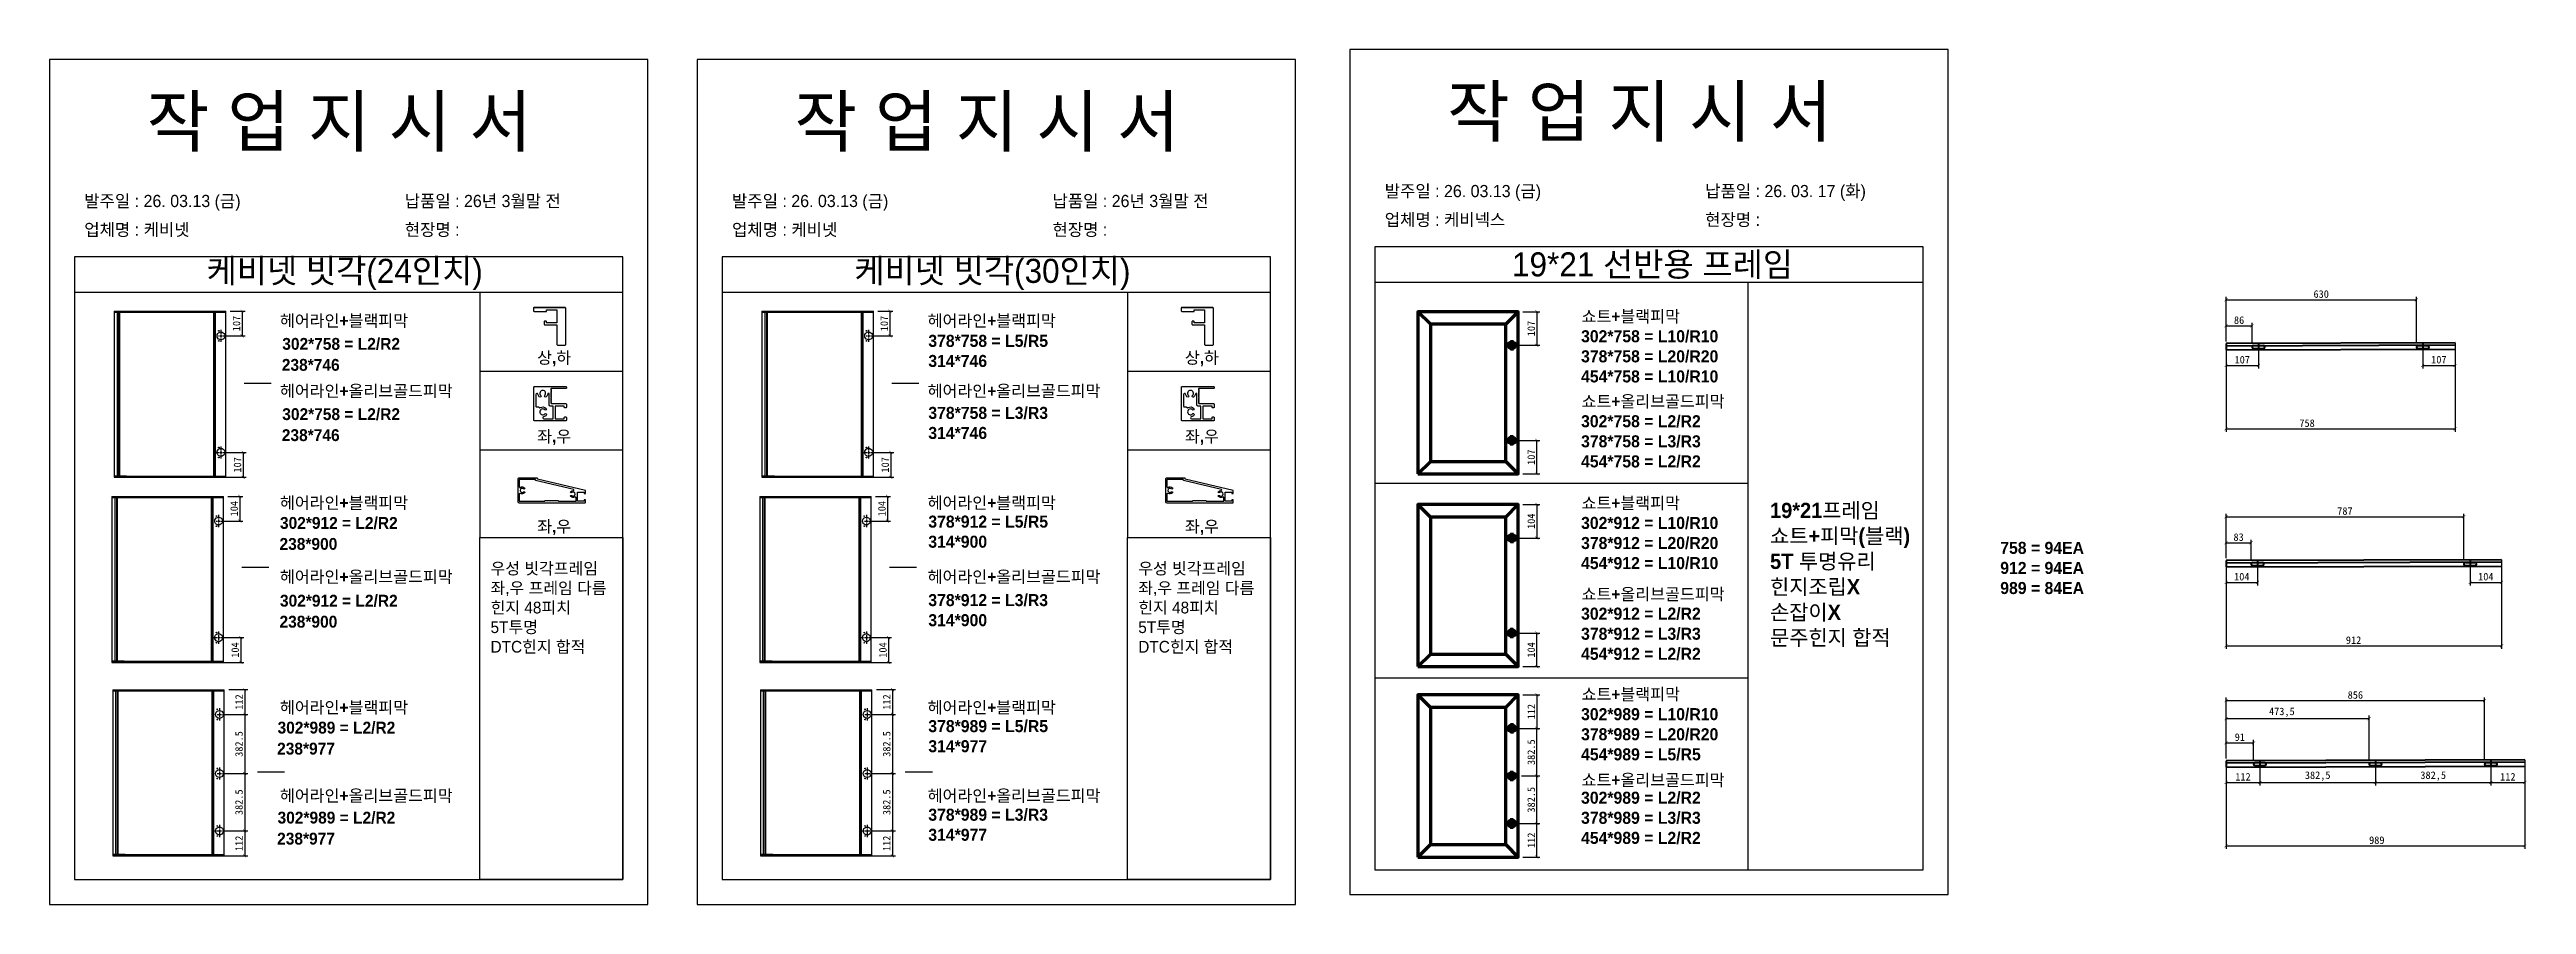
# Model space of a CAD drawing. Header units: millimetres. Extents: x -44117 to 256353, y -2095463 to 65325.
# Drawn here: x 119060 to 127261, y -784961 to -782127 of the extents above; entities that cross this region are included whole.
import ezdxf

# ---------------------------------------------------------------- set-up
doc = ezdxf.new("R2010")
doc.units = ezdxf.units.MM
doc.header["$LTSCALE"] = 10
doc.layers.add('1', color=2, linetype='Continuous', lineweight=40)
doc.layers.add('Layer1', color=7, linetype='Continuous', lineweight=70)
doc.layers.add('PDF_Geomertry', color=7, linetype='Continuous')
doc.styles.add('MtX_Gulim', font='')
doc.styles.get('MtX_Gulim').set_extended_font_data('Gulim', bold=True)
doc.dimstyles.new('ISO-25', dxfattribs={"dimtxt": 2.5, "dimasz": 2.5, "dimexe": 1, "dimexo": 1, "dimtad": 1, "dimtxsty": 'Standard', "dimblk": 'ARCHTICK', "dimcen": 2.5, "dimadec": 0, "dimazin": 0, "dimtfac": 1, "dimtmove": 0, "dimatfit": 3, "dimfxl": 0, "dimarcsym": 0})

msp = doc.modelspace()

# ---------------------------------------------------------------- texts
at = {"linetype": 'Continuous', "style": 'MtX_Gulim'}
for s, height, p in [('쇼트+블랙피막', 39.271262, (124132.96223, -783030.8067)), ('헤어라인+블랙피막', 39.271262, (119822.91557, -783045.1277)), ('헤어라인+블랙피막', 39.271262, (121967.62778, -783045.1277)), ('302*758 = L2/R2', 39.2712622, (119830.55343, -783121.95741)), ('상,하', 39.271262, (120674.58608, -783167.93938)), ('상,하', 39.271262, (122819.2983, -783167.93938)), ('헤어라인+올리브골드피막', 39.2712622, (119822.91557, -783278.08255)), ('헤어라인+올리브골드피막', 39.2712622, (121967.62778, -783278.08255)), ('302*758 = L2/R2', 39.2712622, (119830.55343, -783354.91227)), ('쇼트+올리브골드피막', 39.271262, (124132.96223, -783312.45294)), ('좌,우', 39.271262, (120674.58608, -783428.58993)), ('좌,우', 39.271262, (122819.2983, -783428.58993)), ('헤어라인+블랙피막', 39.271262, (119822.91557, -783648.99632)), ('헤어라인+블랙피막', 39.271262, (121967.62778, -783648.99632)), ('쇼트+블랙피막', 39.271262, (124132.96223, -783649.47369)), ('302*912 = L2/R2', 39.2712622, (119822.91557, -783715.47739)), ('좌,우', 39.271262, (120674.58608, -783727.38239)), ('좌,우', 39.271262, (122819.2983, -783727.38239)), ('헤어라인+올리브골드피막', 39.2712622, (119822.91557, -783893.88534)), ('헤어라인+올리브골드피막', 39.2712622, (121967.62778, -783893.88534)), ('302*912 = L2/R2', 39.2712622, (119822.91557, -783973.2553)), ('쇼트+올리브골드피막', 39.271262, (124132.96223, -783951.64668)), ('헤어라인+블랙피막', 39.271262, (119822.91557, -784326.85675)), ('헤어라인+블랙피막', 39.271262, (121967.62778, -784326.85675)), ('쇼트+블랙피막', 39.271262, (124132.96223, -784283.4164)), ('302*989 = L2/R2', 39.2712622, (119815.00052, -784393.896)), ('쇼트+올리브골드피막', 39.271262, (124132.96223, -784567.44947)), ('헤어라인+올리브골드피막', 39.2712622, (119822.91557, -784619.48242)), ('헤어라인+올리브골드피막', 39.2712622, (121967.62778, -784619.48242)), ('302*989 = L2/R2', 39.2712622, (119815.00052, -784692.25006))]:
    msp.add_text(s, height=height, dxfattribs=at).set_placement(p)
at = {"color": 242, "linetype": 'Continuous', "true_color": 0xcd2027, "style": 'MtX_Gulim'}
for s, p in [('238*746', (119829.09151, -783191.55718)), ('238*746', (119829.09151, -783424.51203)), ('238*900', (119821.45364, -783785.07716)), ('238*900', (119821.45364, -784042.85507)), ('238*977', (119813.5386, -784463.49577)), ('238*977', (119813.5386, -784761.84983))]:
    msp.add_text(s, height=39.271262, dxfattribs=at).set_placement(p)
at = {"attachment_point": 1}
for s, width, gutter_width, heights, insert, char_height in [('{\\fGulim|b0|i0|c129|p50;작 업 지 시 서}', 3898.9872873, 14.7362, [-183.72574], (123687.49859, -782249.47377), 165.0454901), ('{\\fGulim|b0|i0|c129|p50;작 업 지 시 서}', 3898.9872873, 14.7362, [-183.72574], (119381.59339, -782282.34204), 165.0454901), ('{\\fGulim|b0|i0|c129|p50;작 업 지 시 서}', 3898.9872873, 14.7362, [-183.72574], (121526.3056, -782282.34204), 165.0454901), ('\\pt11;{\\fGulim|b0|i0|c129|p50;발주일 : 26. 03.13 (금)}', 3898.9872873, 14.7362, [40.67678], (123480.94492, -782575.69847), 40.4361451), ('{\\fGulim|b0|i0|c129|p50;납품일 : 26. 03. 17 (화)}', 3898.9872873, 14.7362, [41.36774], (124541.92569, -782575.69847), 40.4361451), ('\\pt11;{\\fGulim|b0|i0|c129|p50;발주일 : 26. 03.13 (금)}', 3898.9872873, 14.7362, [40.67678], (119175.03972, -782608.56674), 40.4361451), ('{\\fGulim|b0|i0|c129|p50;납품일 : 26년 3월말 전}', 3898.9872873, 14.7362, [41.36774], (120236.02048, -782608.56674), 40.4361451), ('\\pt11;{\\fGulim|b0|i0|c129|p50;발주일 : 26. 03.13 (금)}', 3898.9872873, 14.7362, [40.67678], (121319.75193, -782608.56674), 40.4361451), ('{\\fGulim|b0|i0|c129|p50;납품일 : 26년 3월말 전}', 3898.9872873, 14.7362, [41.36774], (122380.7327, -782608.56674), 40.4361451), ('{\\fGulim|b0|i0|c129|p50;업체명 : 케비넥스}', 3898.9872873, 14.7362, [42.57324], (123480.94492, -782670.78374), 40.4361451), ('{\\fGulim|b0|i0|c129|p50;현장명 :  }', 3898.9872873, 14.7362, [45.12049], (124541.92569, -782670.78374), 40.4361451), ('{\\fGulim|b0|i0|c129|p50;업체명 : 케비넷}', 3898.9872873, 14.7362, [42.57324], (119175.03972, -782703.65201), 40.4361451), ('{\\fGulim|b0|i0|c129|p50;현장명 :}', 3898.9872873, 14.7362, [45.12049], (120236.02048, -782703.65201), 40.4361451), ('{\\fGulim|b0|i0|c129|p50;업체명 : 케비넷}', 3898.9872873, 14.7362, [42.57324], (121319.75193, -782703.65201), 40.4361451), ('{\\fGulim|b0|i0|c129|p50;현장명 :}', 3898.9872873, 14.7362, [45.12049], (122380.7327, -782703.65201), 40.4361451), ('{\\fGulim|b0|i0|c129|p50;케비넷 빗각(24인치)}', 1882.7812357, 7.11596, [-100.28675], (119580.05248, -782820.55057), 79.6987856), ('{\\fGulim|b0|i0|c129|p50;케비넷 빗각(30인치)}', 1882.7812357, 7.11596, [-100.28675], (121724.7647, -782820.55057), 79.6987856), ('{\\fGulim|b0|i0|c129|p50;19*21 선반용 프레임}', 1882.7812357, 7.11596, [-89.03766], (123902.52677, -782799.01203), 79.6987856), ('{\\f굴림|b1|i0|c129|p50;378*758 = L5/R5\\P\\C1;314*746}', 12072.7918459, 155.2668, [-111.27454], (121969.78218, -783072.42787), 39.9257485), ('{\\f굴림|b1|i0|c129|p50;302*758 = L10/R10\\P378*758 = L20/R20\\P454*758 = L10/R10}', 12072.7918459, 155.2668, [-188.69669], (124131.10407, -783057.17271), 39.9257485), ('{\\f굴림|b1|i0|c129|p50;378*758 = L3/R3\\P\\C1;314*746}', 12072.7918459, 155.2668, [-111.27454], (121969.78218, -783311.11112), 39.9257485), ('{\\f굴림|b1|i0|c129|p50;302*758 = L2/R2\\P378*758 = L3/R3\\P454*758 = L2/R2}', 12072.7918459, 155.2668, [-188.69669], (124131.10407, -783338.81894), 39.9257485), ('{\\f굴림|b1|i0|c129|p50;19*21프레임\\P쇼트+피막(블랙)\\P5T 투명유리\\P힌지조립X\\P손잡이X\\P문주힌지 합적}', 15300.3567757, 196.77614, [-492.81046], (124756.93984, -783629.14394), 50.59958), ('{\\f굴림|b1|i0|c129|p50;378*912 = L5/R5\\P\\C1;314*900}', 12072.7918459, 155.2668, [-111.27454], (121969.78218, -783671.52283), 39.9257485), ('{\\f굴림|b1|i0|c129|p50;302*912 = L10/R10\\P378*912 = L20/R20\\P454*912 = L10/R10}', 12072.7918459, 155.2668, [-188.69669], (124131.10407, -783675.83969), 39.9257485), ('{\\f굴림|b1|i0|c129|p50;758 = 94EA\\P912 = 94EA\\P989 = 84EA}', 12072.7918459, 155.2668, [-174.4375], (125519.10035, -783758.53815), 39.9257485), ('{\\f굴림|b0|i0|c129|p50;우성 빗각프레임\\P좌,우 프레임 다름\\P힌지 48피치\\P5T투명\\PDTC힌지 합적}', 11769.5052121, 151.36626, [-309.9654], (120520.20385, -783827.29835), 38.9227538), ('{\\f굴림|b0|i0|c129|p50;우성 빗각프레임\\P좌,우 프레임 다름\\P힌지 48피치\\P5T투명\\PDTC힌지 합적}', 11769.5052121, 151.36626, [-309.9654], (122664.91607, -783827.29835), 38.9227538), ('{\\f굴림|b1|i0|c129|p50;378*912 = L3/R3\\P\\C1;314*900}', 12072.7918459, 155.2668, [-111.27454], (121969.78218, -783931.68757), 39.9257485), ('{\\f굴림|b1|i0|c129|p50;302*912 = L2/R2\\P378*912 = L3/R3\\P454*912 = L2/R2}', 12072.7918459, 155.2668, [-188.69669], (124131.10407, -783976.58059), 39.9257485), ('{\\f굴림|b1|i0|c129|p50;302*989 = L10/R10\\P378*989 = L20/R20\\P454*989 = L5/R5}', 12072.7918459, 155.2668, [-188.69669], (124131.10407, -784309.7824), 39.9257485), ('{\\f굴림|b1|i0|c129|p50;378*989 = L5/R5\\P\\C1;314*977}', 12072.7918459, 155.2668, [-111.27454], (121969.78218, -784349.38326), 39.9257485), ('{\\f굴림|b1|i0|c129|p50;302*989 = L2/R2\\P378*989 = L3/R3\\P454*989 = L2/R2}', 12072.7918459, 155.2668, [-188.69669], (124131.10407, -784586.65498), 39.9257485), ('{\\f굴림|b1|i0|c129|p50;378*989 = L3/R3\\P\\C1;314*977}', 12072.7918459, 155.2668, [-111.27454], (121969.78218, -784642.96366), 39.9257485)]:
    msp.add_mtext_dynamic_manual_height_columns(s, width=width, gutter_width=gutter_width, heights=heights, dxfattribs=dict(at, insert=insert, char_height=char_height))

# ---------------------------------------------------------------- blocks, each defined once
blk = doc.blocks.new('_ArchTick')
at = {"color": 0, "linetype": 'ByBlock', "const_width": 0.15}
blk.add_lwpolyline([(-0.5, -0.5), (0.5, 0.5)], dxfattribs=at)
blk = doc.blocks.new('*D5125')
at = {"color": 0, "lineweight": -2}
for p, q in [((119650.6, -783607.8), (119700.2, -783607.8)), ((119690.2, -783607.8), (119690.2, -783689.6)), ((119634.8, -783689.6), (119700.2, -783689.6))]:
    blk.add_line(p, q, dxfattribs=at)
at = {"layer": 'Defpoints', "color": 0}
for p in [(119635.6, -783607.8), (119619.8, -783689.6), (119690.2, -783689.6)]:
    blk.add_point(p, dxfattribs=at)
at = {"color": 0, "lineweight": -2, "xscale": 10, "yscale": 10, "zscale": 10}
for p, rotation in [((119690.2, -783607.8), 90), ((119690.2, -783689.6), 270)]:
    blk.add_blockref('_ArchTick', p, dxfattribs=dict(at, rotation=rotation))
at = {"color": 0, "insert": (119671.4, -783648.7), "char_height": 25, "attachment_point": 5, "rotation": 90}
blk.add_mtext('104', dxfattribs=at)
blk = doc.blocks.new('*D5126')
at = {"color": 0, "lineweight": -2}
for p, q in [((119634.8, -784076), (119703.4, -784076)), ((119693.4, -784076), (119693.4, -784158.3)), ((119634.8, -784158.3), (119703.4, -784158.3))]:
    blk.add_line(p, q, dxfattribs=at)
at = {"layer": 'Defpoints', "color": 0}
for p in [(119619.8, -784076), (119619.8, -784158.3), (119693.4, -784158.3)]:
    blk.add_point(p, dxfattribs=at)
at = {"color": 0, "lineweight": -2, "xscale": 10, "yscale": 10, "zscale": 10}
for p, rotation in [((119693.4, -784076), 90), ((119693.4, -784158.3), 270)]:
    blk.add_blockref('_ArchTick', p, dxfattribs=dict(at, rotation=rotation))
at = {"color": 0, "insert": (119674.7, -784117.2), "char_height": 25, "attachment_point": 5, "rotation": 90}
blk.add_mtext('104', dxfattribs=at)
blk = doc.blocks.new('*D5127')
at = {"color": 0, "lineweight": -2}
for p, q in [((119658.3, -782994), (119707.8, -782994)), ((119697.8, -782994), (119697.8, -783075.8)), ((119642.5, -783075.8), (119707.8, -783075.8))]:
    blk.add_line(p, q, dxfattribs=at)
at = {"layer": 'Defpoints', "color": 0}
for p in [(119643.3, -782994), (119627.5, -783075.8), (119697.8, -783075.8)]:
    blk.add_point(p, dxfattribs=at)
at = {"color": 0, "lineweight": -2, "xscale": 10, "yscale": 10, "zscale": 10}
for p, rotation in [((119697.8, -782994), 90), ((119697.8, -783075.8), 270)]:
    blk.add_blockref('_ArchTick', p, dxfattribs=dict(at, rotation=rotation))
at = {"color": 0, "insert": (119679.1, -783034.9), "char_height": 25, "attachment_point": 5, "rotation": 90}
blk.add_mtext('107', dxfattribs=at)
blk = doc.blocks.new('*D5128')
at = {"color": 0, "lineweight": -2}
for p, q in [((119642.5, -783462.2), (119711.1, -783462.2)), ((119701.1, -783462.2), (119701.1, -783544.5)), ((119642.5, -783544.5), (119711.1, -783544.5))]:
    blk.add_line(p, q, dxfattribs=at)
at = {"layer": 'Defpoints', "color": 0}
for p in [(119627.5, -783462.2), (119627.5, -783544.5), (119701.1, -783544.5)]:
    blk.add_point(p, dxfattribs=at)
at = {"color": 0, "lineweight": -2, "xscale": 10, "yscale": 10, "zscale": 10}
for p, rotation in [((119701.1, -783462.2), 90), ((119701.1, -783544.5), 270)]:
    blk.add_blockref('_ArchTick', p, dxfattribs=dict(at, rotation=rotation))
at = {"color": 0, "insert": (119682.3, -783503.4), "char_height": 25, "attachment_point": 5, "rotation": 90}
blk.add_mtext('107', dxfattribs=at)
blk = doc.blocks.new('*D5129')
at = {"color": 0, "lineweight": -2}
for p, q in [((119653.2, -784248.5), (119716.1, -784248.5)), ((119706.1, -784248.5), (119706.1, -784330.3)), ((119637.4, -784330.3), (119716.1, -784330.3))]:
    blk.add_line(p, q, dxfattribs=at)
at = {"layer": 'Defpoints', "color": 0}
for p in [(119638.2, -784248.5), (119622.4, -784330.3), (119706.1, -784330.3)]:
    blk.add_point(p, dxfattribs=at)
at = {"color": 0, "lineweight": -2, "xscale": 10, "yscale": 10, "zscale": 10}
for p, rotation in [((119706.1, -784248.5), 90), ((119706.1, -784330.3), 270)]:
    blk.add_blockref('_ArchTick', p, dxfattribs=dict(at, rotation=rotation))
at = {"color": 0, "insert": (119687.3, -784289.4), "char_height": 25, "attachment_point": 5, "rotation": 90}
blk.add_mtext('112', dxfattribs=at)
blk = doc.blocks.new('*D5130')
at = {"color": 0, "lineweight": -2}
for p, q in [((119637.4, -784716.7), (119716.1, -784716.7)), ((119706.1, -784716.7), (119706.1, -784799)), ((119637.4, -784799), (119716.1, -784799))]:
    blk.add_line(p, q, dxfattribs=at)
at = {"layer": 'Defpoints', "color": 0}
for p in [(119622.4, -784716.7), (119622.4, -784799), (119706.1, -784799)]:
    blk.add_point(p, dxfattribs=at)
at = {"color": 0, "lineweight": -2, "xscale": 10, "yscale": 10, "zscale": 10}
for p, rotation in [((119706.1, -784716.7), 90), ((119706.1, -784799), 270)]:
    blk.add_blockref('_ArchTick', p, dxfattribs=dict(at, rotation=rotation))
at = {"color": 0, "insert": (119687.3, -784757.9), "char_height": 25, "attachment_point": 5, "rotation": 90}
blk.add_mtext('112', dxfattribs=at)
blk = doc.blocks.new('*D5131')
at = {"color": 0, "lineweight": -2}
for p, q in [((119637.4, -784330.3), (119716.1, -784330.3)), ((119706.1, -784330.3), (119706.1, -784526.6)), ((119637.4, -784526.6), (119716.1, -784526.6))]:
    blk.add_line(p, q, dxfattribs=at)
at = {"layer": 'Defpoints', "color": 0}
for p in [(119622.4, -784330.3), (119622.4, -784526.6), (119706.1, -784526.6)]:
    blk.add_point(p, dxfattribs=at)
at = {"color": 0, "lineweight": -2, "xscale": 10, "yscale": 10, "zscale": 10}
for p, rotation in [((119706.1, -784330.3), 90), ((119706.1, -784526.6), 270)]:
    blk.add_blockref('_ArchTick', p, dxfattribs=dict(at, rotation=rotation))
at = {"color": 0, "insert": (119687.3, -784428.5), "char_height": 25, "attachment_point": 5, "rotation": 90}
blk.add_mtext('382.5', dxfattribs=at)
blk = doc.blocks.new('*D5132')
at = {"color": 0, "lineweight": -2}
for p, q in [((119637.4, -784526.4), (119716.1, -784526.4)), ((119706.1, -784526.4), (119706.1, -784716.7)), ((119637.4, -784716.7), (119716.1, -784716.7))]:
    blk.add_line(p, q, dxfattribs=at)
at = {"layer": 'Defpoints', "color": 0}
for p in [(119622.4, -784526.4), (119622.4, -784716.7), (119706.1, -784716.7)]:
    blk.add_point(p, dxfattribs=at)
at = {"color": 0, "lineweight": -2, "xscale": 10, "yscale": 10, "zscale": 10}
for p, rotation in [((119706.1, -784526.4), 90), ((119706.1, -784716.7), 270)]:
    blk.add_blockref('_ArchTick', p, dxfattribs=dict(at, rotation=rotation))
at = {"color": 0, "insert": (119687.3, -784621.6), "char_height": 25, "attachment_point": 5, "rotation": 90}
blk.add_mtext('382.5', dxfattribs=at)
blk = doc.blocks.new('*D5133')
at = {"color": 0, "lineweight": -2}
for p, q in [((121795.3, -783607.8), (121844.9, -783607.8)), ((121834.9, -783607.8), (121834.9, -783689.6)), ((121779.5, -783689.6), (121844.9, -783689.6))]:
    blk.add_line(p, q, dxfattribs=at)
at = {"layer": 'Defpoints', "color": 0}
for p in [(121780.3, -783607.8), (121764.5, -783689.6), (121834.9, -783689.6)]:
    blk.add_point(p, dxfattribs=at)
at = {"color": 0, "lineweight": -2, "xscale": 10, "yscale": 10, "zscale": 10}
for p, rotation in [((121834.9, -783607.8), 90), ((121834.9, -783689.6), 270)]:
    blk.add_blockref('_ArchTick', p, dxfattribs=dict(at, rotation=rotation))
at = {"color": 0, "insert": (121816.1, -783648.7), "char_height": 25, "attachment_point": 5, "rotation": 90}
blk.add_mtext('104', dxfattribs=at)
blk = doc.blocks.new('*D5134')
at = {"color": 0, "lineweight": -2}
for p, q in [((121779.5, -784076), (121848.2, -784076)), ((121838.2, -784076), (121838.2, -784158.3)), ((121779.5, -784158.3), (121848.2, -784158.3))]:
    blk.add_line(p, q, dxfattribs=at)
at = {"layer": 'Defpoints', "color": 0}
for p in [(121764.5, -784076), (121764.5, -784158.3), (121838.2, -784158.3)]:
    blk.add_point(p, dxfattribs=at)
at = {"color": 0, "lineweight": -2, "xscale": 10, "yscale": 10, "zscale": 10}
for p, rotation in [((121838.2, -784076), 90), ((121838.2, -784158.3), 270)]:
    blk.add_blockref('_ArchTick', p, dxfattribs=dict(at, rotation=rotation))
at = {"color": 0, "insert": (121819.4, -784117.2), "char_height": 25, "attachment_point": 5, "rotation": 90}
blk.add_mtext('104', dxfattribs=at)
blk = doc.blocks.new('*D5135')
at = {"color": 0, "lineweight": -2}
for p, q in [((121803, -782994), (121852.5, -782994)), ((121842.5, -782994), (121842.5, -783075.8)), ((121787.2, -783075.8), (121852.5, -783075.8))]:
    blk.add_line(p, q, dxfattribs=at)
at = {"layer": 'Defpoints', "color": 0}
for p in [(121788, -782994), (121772.2, -783075.8), (121842.5, -783075.8)]:
    blk.add_point(p, dxfattribs=at)
at = {"color": 0, "lineweight": -2, "xscale": 10, "yscale": 10, "zscale": 10}
for p, rotation in [((121842.5, -782994), 90), ((121842.5, -783075.8), 270)]:
    blk.add_blockref('_ArchTick', p, dxfattribs=dict(at, rotation=rotation))
at = {"color": 0, "insert": (121823.8, -783034.9), "char_height": 25, "attachment_point": 5, "rotation": 90}
blk.add_mtext('107', dxfattribs=at)
blk = doc.blocks.new('*D5136')
at = {"color": 0, "lineweight": -2}
for p, q in [((121787.2, -783462.2), (121855.8, -783462.2)), ((121845.8, -783462.2), (121845.8, -783544.5)), ((121787.2, -783544.5), (121855.8, -783544.5))]:
    blk.add_line(p, q, dxfattribs=at)
at = {"layer": 'Defpoints', "color": 0}
for p in [(121772.2, -783462.2), (121772.2, -783544.5), (121845.8, -783544.5)]:
    blk.add_point(p, dxfattribs=at)
at = {"color": 0, "lineweight": -2, "xscale": 10, "yscale": 10, "zscale": 10}
for p, rotation in [((121845.8, -783462.2), 90), ((121845.8, -783544.5), 270)]:
    blk.add_blockref('_ArchTick', p, dxfattribs=dict(at, rotation=rotation))
at = {"color": 0, "insert": (121827, -783503.4), "char_height": 25, "attachment_point": 5, "rotation": 90}
blk.add_mtext('107', dxfattribs=at)
blk = doc.blocks.new('*D5137')
at = {"color": 0, "lineweight": -2}
for p, q in [((121797.9, -784248.5), (121860.8, -784248.5)), ((121850.8, -784248.5), (121850.8, -784330.3)), ((121782.1, -784330.3), (121860.8, -784330.3))]:
    blk.add_line(p, q, dxfattribs=at)
at = {"layer": 'Defpoints', "color": 0}
for p in [(121782.9, -784248.5), (121767.1, -784330.3), (121850.8, -784330.3)]:
    blk.add_point(p, dxfattribs=at)
at = {"color": 0, "lineweight": -2, "xscale": 10, "yscale": 10, "zscale": 10}
for p, rotation in [((121850.8, -784248.5), 90), ((121850.8, -784330.3), 270)]:
    blk.add_blockref('_ArchTick', p, dxfattribs=dict(at, rotation=rotation))
at = {"color": 0, "insert": (121832, -784289.4), "char_height": 25, "attachment_point": 5, "rotation": 90}
blk.add_mtext('112', dxfattribs=at)
blk = doc.blocks.new('*D5138')
at = {"color": 0, "lineweight": -2}
for p, q in [((121782.1, -784716.7), (121860.8, -784716.7)), ((121850.8, -784716.7), (121850.8, -784799)), ((121782.1, -784799), (121860.8, -784799))]:
    blk.add_line(p, q, dxfattribs=at)
at = {"layer": 'Defpoints', "color": 0}
for p in [(121767.1, -784716.7), (121767.1, -784799), (121850.8, -784799)]:
    blk.add_point(p, dxfattribs=at)
at = {"color": 0, "lineweight": -2, "xscale": 10, "yscale": 10, "zscale": 10}
for p, rotation in [((121850.8, -784716.7), 90), ((121850.8, -784799), 270)]:
    blk.add_blockref('_ArchTick', p, dxfattribs=dict(at, rotation=rotation))
at = {"color": 0, "insert": (121832, -784757.9), "char_height": 25, "attachment_point": 5, "rotation": 90}
blk.add_mtext('112', dxfattribs=at)
blk = doc.blocks.new('*D5139')
at = {"color": 0, "lineweight": -2}
for p, q in [((121782.1, -784330.3), (121860.8, -784330.3)), ((121850.8, -784330.3), (121850.8, -784526.6)), ((121782.1, -784526.6), (121860.8, -784526.6))]:
    blk.add_line(p, q, dxfattribs=at)
at = {"layer": 'Defpoints', "color": 0}
for p in [(121767.1, -784330.3), (121767.1, -784526.6), (121850.8, -784526.6)]:
    blk.add_point(p, dxfattribs=at)
at = {"color": 0, "lineweight": -2, "xscale": 10, "yscale": 10, "zscale": 10}
for p, rotation in [((121850.8, -784330.3), 90), ((121850.8, -784526.6), 270)]:
    blk.add_blockref('_ArchTick', p, dxfattribs=dict(at, rotation=rotation))
at = {"color": 0, "insert": (121832, -784428.5), "char_height": 25, "attachment_point": 5, "rotation": 90}
blk.add_mtext('382.5', dxfattribs=at)
blk = doc.blocks.new('*D5140')
at = {"color": 0, "lineweight": -2}
for p, q in [((121782.1, -784526.4), (121860.8, -784526.4)), ((121850.8, -784526.4), (121850.8, -784716.7)), ((121782.1, -784716.7), (121860.8, -784716.7))]:
    blk.add_line(p, q, dxfattribs=at)
at = {"layer": 'Defpoints', "color": 0}
for p in [(121767.1, -784526.4), (121767.1, -784716.7), (121850.8, -784716.7)]:
    blk.add_point(p, dxfattribs=at)
at = {"color": 0, "lineweight": -2, "xscale": 10, "yscale": 10, "zscale": 10}
for p, rotation in [((121850.8, -784526.4), 90), ((121850.8, -784716.7), 270)]:
    blk.add_blockref('_ArchTick', p, dxfattribs=dict(at, rotation=rotation))
at = {"color": 0, "insert": (121832, -784621.6), "char_height": 25, "attachment_point": 5, "rotation": 90}
blk.add_mtext('382.5', dxfattribs=at)
blk = doc.blocks.new('*D5141')
at = {"color": 0, "lineweight": -2}
for p, q in [((123938, -782996), (123994.9, -782996)), ((123984.9, -782996), (123984.9, -783107.2)), ((123916.8, -783107.2), (123994.9, -783107.2))]:
    blk.add_line(p, q, dxfattribs=at)
at = {"layer": 'Defpoints', "color": 0}
for p in [(123923, -782996), (123901.8, -783107.2), (123984.9, -783107.2)]:
    blk.add_point(p, dxfattribs=at)
at = {"color": 0, "lineweight": -2, "xscale": 10, "yscale": 10, "zscale": 10}
for p, rotation in [((123984.9, -782996), 90), ((123984.9, -783107.2), 270)]:
    blk.add_blockref('_ArchTick', p, dxfattribs=dict(at, rotation=rotation))
at = {"color": 0, "insert": (123966.1, -783051.6), "char_height": 25, "attachment_point": 5, "rotation": 90}
blk.add_mtext('107', dxfattribs=at)
blk = doc.blocks.new('*D5142')
at = {"color": 0, "lineweight": -2}
for p, q in [((123916.8, -783422.3), (123994.9, -783422.3)), ((123984.9, -783533.4), (123984.9, -783422.3)), ((123938, -783533.4), (123994.9, -783533.4))]:
    blk.add_line(p, q, dxfattribs=at)
at = {"layer": 'Defpoints', "color": 0}
for p in [(123901.8, -783422.3), (123984.9, -783422.3), (123923, -783533.4)]:
    blk.add_point(p, dxfattribs=at)
at = {"color": 0, "lineweight": -2, "xscale": 10, "yscale": 10, "zscale": 10}
for p, rotation in [((123984.9, -783422.3), 90), ((123984.9, -783533.4), 270)]:
    blk.add_blockref('_ArchTick', p, dxfattribs=dict(at, rotation=rotation))
at = {"color": 0, "insert": (123966.1, -783477.9), "char_height": 25, "attachment_point": 5, "rotation": 90}
blk.add_mtext('107', dxfattribs=at)
blk = doc.blocks.new('*D5143')
at = {"color": 0, "lineweight": -2}
for p, q in [((123938, -783634.8), (123994.9, -783634.8)), ((123984.9, -783634.8), (123984.9, -783745.9)), ((123916.8, -783745.9), (123994.9, -783745.9))]:
    blk.add_line(p, q, dxfattribs=at)
at = {"layer": 'Defpoints', "color": 0}
for p in [(123923, -783634.8), (123901.8, -783745.9), (123984.9, -783745.9)]:
    blk.add_point(p, dxfattribs=at)
at = {"color": 0, "lineweight": -2, "xscale": 10, "yscale": 10, "zscale": 10}
for p, rotation in [((123984.9, -783634.8), 90), ((123984.9, -783745.9), 270)]:
    blk.add_blockref('_ArchTick', p, dxfattribs=dict(at, rotation=rotation))
at = {"color": 0, "insert": (123966.1, -783690.3), "char_height": 25, "attachment_point": 5, "rotation": 90}
blk.add_mtext('104', dxfattribs=at)
blk = doc.blocks.new('*D5144')
at = {"color": 0, "lineweight": -2}
for p, q in [((123916.8, -784061), (123994.9, -784061)), ((123984.9, -784172.1), (123984.9, -784061)), ((123938, -784172.1), (123994.9, -784172.1))]:
    blk.add_line(p, q, dxfattribs=at)
at = {"layer": 'Defpoints', "color": 0}
for p in [(123901.8, -784061), (123984.9, -784061), (123923, -784172.1)]:
    blk.add_point(p, dxfattribs=at)
at = {"color": 0, "lineweight": -2, "xscale": 10, "yscale": 10, "zscale": 10}
for p, rotation in [((123984.9, -784061), 90), ((123984.9, -784172.1), 270)]:
    blk.add_blockref('_ArchTick', p, dxfattribs=dict(at, rotation=rotation))
at = {"color": 0, "insert": (123966.1, -784116.6), "char_height": 25, "attachment_point": 5, "rotation": 90}
blk.add_mtext('104', dxfattribs=at)
blk = doc.blocks.new('*D5145')
at = {"color": 0, "lineweight": -2}
for p, q in [((123938, -784265.8), (123994.9, -784265.8)), ((123984.9, -784265.8), (123984.9, -784377)), ((123916.8, -784377), (123994.9, -784377))]:
    blk.add_line(p, q, dxfattribs=at)
at = {"layer": 'Defpoints', "color": 0}
for p in [(123923, -784265.8), (123901.8, -784377), (123984.9, -784377)]:
    blk.add_point(p, dxfattribs=at)
at = {"color": 0, "lineweight": -2, "xscale": 10, "yscale": 10, "zscale": 10}
for p, rotation in [((123984.9, -784265.8), 90), ((123984.9, -784377), 270)]:
    blk.add_blockref('_ArchTick', p, dxfattribs=dict(at, rotation=rotation))
at = {"color": 0, "insert": (123966.1, -784321.4), "char_height": 25, "attachment_point": 5, "rotation": 90}
blk.add_mtext('112', dxfattribs=at)
blk = doc.blocks.new('*D5146')
at = {"color": 0, "lineweight": -2}
for p, q in [((123916.8, -784692.1), (123994.9, -784692.1)), ((123984.9, -784803.2), (123984.9, -784692.1)), ((123938, -784803.2), (123994.9, -784803.2))]:
    blk.add_line(p, q, dxfattribs=at)
at = {"layer": 'Defpoints', "color": 0}
for p in [(123901.8, -784692.1), (123984.9, -784692.1), (123923, -784803.2)]:
    blk.add_point(p, dxfattribs=at)
at = {"color": 0, "lineweight": -2, "xscale": 10, "yscale": 10, "zscale": 10}
for p, rotation in [((123984.9, -784692.1), 90), ((123984.9, -784803.2), 270)]:
    blk.add_blockref('_ArchTick', p, dxfattribs=dict(at, rotation=rotation))
at = {"color": 0, "insert": (123966.1, -784747.7), "char_height": 25, "attachment_point": 5, "rotation": 90}
blk.add_mtext('112', dxfattribs=at)
blk = doc.blocks.new('*D5147')
at = {"color": 0, "lineweight": -2}
for p, q in [((123934, -784534.5), (123994.9, -784534.5)), ((123984.9, -784692.1), (123984.9, -784534.5)), ((123938, -784692.1), (123994.9, -784692.1))]:
    blk.add_line(p, q, dxfattribs=at)
at = {"layer": 'Defpoints', "color": 0}
for p in [(123919, -784534.5), (123984.9, -784534.5), (123923, -784692.1)]:
    blk.add_point(p, dxfattribs=at)
at = {"color": 0, "lineweight": -2, "xscale": 10, "yscale": 10, "zscale": 10}
for p, rotation in [((123984.9, -784534.5), 90), ((123984.9, -784692.1), 270)]:
    blk.add_blockref('_ArchTick', p, dxfattribs=dict(at, rotation=rotation))
at = {"color": 0, "insert": (123966.1, -784613.3), "char_height": 25, "attachment_point": 5, "rotation": 90}
blk.add_mtext('382.5', dxfattribs=at)
blk = doc.blocks.new('*D5148')
at = {"color": 0, "lineweight": -2}
for p, q in [((123938, -784377), (123994.9, -784377)), ((123984.9, -784534.5), (123984.9, -784377)), ((123938, -784534.5), (123994.9, -784534.5))]:
    blk.add_line(p, q, dxfattribs=at)
at = {"layer": 'Defpoints', "color": 0}
for p in [(123923, -784377), (123984.9, -784377), (123923, -784534.5)]:
    blk.add_point(p, dxfattribs=at)
at = {"color": 0, "lineweight": -2, "xscale": 10, "yscale": 10, "zscale": 10}
for p, rotation in [((123984.9, -784377), 90), ((123984.9, -784534.5), 270)]:
    blk.add_blockref('_ArchTick', p, dxfattribs=dict(at, rotation=rotation))
at = {"color": 0, "insert": (123966.1, -784455.7), "char_height": 25, "attachment_point": 5, "rotation": 90}
blk.add_mtext('382.5', dxfattribs=at)
blk = doc.blocks.new('*D5201')
at = {"color": 0, "lineweight": -2}
for p, q in [((126266.9, -784498.9), (126266.9, -784566)), ((126378.9, -784505), (126378.9, -784566)), ((126266.9, -784556), (126378.9, -784556))]:
    blk.add_line(p, q, dxfattribs=at)
at = {"layer": 'Defpoints', "color": 0}
for p in [(126266.9, -784483.9), (126378.9, -784490), (126378.9, -784556)]:
    blk.add_point(p, dxfattribs=at)
at = {"color": 0, "lineweight": -2, "xscale": 10, "yscale": 10, "zscale": 10, "rotation": 180}
blk.add_blockref('_ArchTick', (126266.9, -784556), dxfattribs=at)
at = {"color": 0, "lineweight": -2, "xscale": 10, "yscale": 10, "zscale": 10}
blk.add_blockref('_ArchTick', (126378.9, -784556), dxfattribs=at)
at = {"color": 0, "insert": (126322.9, -784537.2), "char_height": 25, "attachment_point": 5}
blk.add_mtext('112', dxfattribs=at)
blk = doc.blocks.new('*D5202')
at = {"color": 0, "lineweight": -2}
for p, q in [((126266.9, -784498.9), (126266.9, -784776.3)), ((127255.9, -784516.9), (127255.9, -784776.3)), ((126266.9, -784766.3), (127255.9, -784766.3))]:
    blk.add_line(p, q, dxfattribs=at)
at = {"layer": 'Defpoints', "color": 0}
for p in [(126266.9, -784483.9), (127255.9, -784501.9), (127255.9, -784766.3)]:
    blk.add_point(p, dxfattribs=at)
at = {"color": 0, "lineweight": -2, "xscale": 10, "yscale": 10, "zscale": 10, "rotation": 180}
blk.add_blockref('_ArchTick', (126266.9, -784766.3), dxfattribs=at)
at = {"color": 0, "lineweight": -2, "xscale": 10, "yscale": 10, "zscale": 10}
blk.add_blockref('_ArchTick', (127255.9, -784766.3), dxfattribs=at)
at = {"color": 0, "insert": (126766, -784747.5), "char_height": 25, "attachment_point": 5}
blk.add_mtext('989', dxfattribs=at)
blk = doc.blocks.new('*D5203')
at = {"color": 0, "lineweight": -2}
for p, q in [((127143.9, -784505), (127143.9, -784565.9)), ((127255.9, -784503.2), (127255.9, -784565.9)), ((127143.9, -784555.9), (127255.9, -784555.9))]:
    blk.add_line(p, q, dxfattribs=at)
at = {"layer": 'Defpoints', "color": 0}
for p in [(127143.9, -784490), (127255.9, -784488.2), (127255.9, -784555.9)]:
    blk.add_point(p, dxfattribs=at)
at = {"color": 0, "lineweight": -2, "xscale": 10, "yscale": 10, "zscale": 10, "rotation": 180}
blk.add_blockref('_ArchTick', (127143.9, -784555.9), dxfattribs=at)
at = {"color": 0, "lineweight": -2, "xscale": 10, "yscale": 10, "zscale": 10}
blk.add_blockref('_ArchTick', (127255.9, -784555.9), dxfattribs=at)
at = {"color": 0, "insert": (127199.9, -784537.1), "char_height": 25, "attachment_point": 5}
blk.add_mtext('112', dxfattribs=at)
blk = doc.blocks.new('*D5204')
at = {"color": 0, "lineweight": -2}
for p, q in [((126266.9, -784476.2), (126266.9, -784414.8)), ((126266.9, -784424.8), (126357.9, -784424.8)), ((126357.9, -784480.3), (126357.9, -784414.8))]:
    blk.add_line(p, q, dxfattribs=at)
at = {"layer": 'Defpoints', "color": 0}
for p in [(126357.9, -784424.8), (126266.9, -784491.2), (126357.9, -784495.3)]:
    blk.add_point(p, dxfattribs=at)
at = {"color": 0, "lineweight": -2, "xscale": 10, "yscale": 10, "zscale": 10, "rotation": 180}
blk.add_blockref('_ArchTick', (126266.9, -784424.8), dxfattribs=at)
at = {"color": 0, "lineweight": -2, "xscale": 10, "yscale": 10, "zscale": 10}
blk.add_blockref('_ArchTick', (126357.9, -784424.8), dxfattribs=at)
at = {"color": 0, "insert": (126312.4, -784406), "char_height": 25, "attachment_point": 5}
blk.add_mtext('91', dxfattribs=at)
blk = doc.blocks.new('*D5205')
at = {"color": 0, "lineweight": -2}
for p, q in [((126266.9, -784476.2), (126266.9, -784274.9)), ((126266.9, -784284.9), (127122.9, -784284.9)), ((127122.9, -784480.3), (127122.9, -784274.9))]:
    blk.add_line(p, q, dxfattribs=at)
at = {"layer": 'Defpoints', "color": 0}
for p in [(127122.9, -784284.9), (126266.9, -784491.2), (127122.9, -784495.3)]:
    blk.add_point(p, dxfattribs=at)
at = {"color": 0, "lineweight": -2, "xscale": 10, "yscale": 10, "zscale": 10, "rotation": 180}
blk.add_blockref('_ArchTick', (126266.9, -784284.9), dxfattribs=at)
at = {"color": 0, "lineweight": -2, "xscale": 10, "yscale": 10, "zscale": 10}
blk.add_blockref('_ArchTick', (127122.9, -784284.9), dxfattribs=at)
at = {"color": 0, "insert": (126694.9, -784266.2), "char_height": 25, "attachment_point": 5}
blk.add_mtext('856', dxfattribs=at)
blk = doc.blocks.new('*D5206')
at = {"color": 0, "lineweight": -2}
for p, q in [((126266.9, -783835.9), (126266.9, -783902.9)), ((126266.9, -783892.9), (126370.9, -783892.9)), ((126370.9, -783842), (126370.9, -783902.9))]:
    blk.add_line(p, q, dxfattribs=at)
at = {"layer": 'Defpoints', "color": 0}
for p in [(126266.9, -783820.9), (126370.9, -783827), (126370.9, -783892.9)]:
    blk.add_point(p, dxfattribs=at)
at = {"color": 0, "lineweight": -2, "xscale": 10, "yscale": 10, "zscale": 10, "rotation": 180}
blk.add_blockref('_ArchTick', (126266.9, -783892.9), dxfattribs=at)
at = {"color": 0, "lineweight": -2, "xscale": 10, "yscale": 10, "zscale": 10}
blk.add_blockref('_ArchTick', (126370.9, -783892.9), dxfattribs=at)
at = {"color": 0, "insert": (126318.9, -783874.2), "char_height": 25, "attachment_point": 5}
blk.add_mtext('104', dxfattribs=at)
blk = doc.blocks.new('*D5207')
at = {"color": 0, "lineweight": -2}
for p, q in [((126266.9, -783835.9), (126266.9, -784113.3)), ((127178.9, -783853.9), (127178.9, -784113.3)), ((126266.9, -784103.3), (127178.9, -784103.3))]:
    blk.add_line(p, q, dxfattribs=at)
at = {"layer": 'Defpoints', "color": 0}
for p in [(126266.9, -783820.9), (127178.9, -783838.9), (127178.9, -784103.3)]:
    blk.add_point(p, dxfattribs=at)
at = {"color": 0, "lineweight": -2, "xscale": 10, "yscale": 10, "zscale": 10, "rotation": 180}
blk.add_blockref('_ArchTick', (126266.9, -784103.3), dxfattribs=at)
at = {"color": 0, "lineweight": -2, "xscale": 10, "yscale": 10, "zscale": 10}
blk.add_blockref('_ArchTick', (127178.9, -784103.3), dxfattribs=at)
at = {"color": 0, "insert": (126689, -784084.5), "char_height": 25, "attachment_point": 5}
blk.add_mtext('912', dxfattribs=at)
blk = doc.blocks.new('*D5208')
at = {"color": 0, "lineweight": -2}
for p, q in [((127074.9, -783842), (127074.9, -783902.9)), ((127074.9, -783892.9), (127178.9, -783892.9)), ((127178.9, -783840.2), (127178.9, -783902.9))]:
    blk.add_line(p, q, dxfattribs=at)
at = {"layer": 'Defpoints', "color": 0}
for p in [(127074.9, -783827), (127178.9, -783825.2), (127178.9, -783892.9)]:
    blk.add_point(p, dxfattribs=at)
at = {"color": 0, "lineweight": -2, "xscale": 10, "yscale": 10, "zscale": 10, "rotation": 180}
blk.add_blockref('_ArchTick', (127074.9, -783892.9), dxfattribs=at)
at = {"color": 0, "lineweight": -2, "xscale": 10, "yscale": 10, "zscale": 10}
blk.add_blockref('_ArchTick', (127178.9, -783892.9), dxfattribs=at)
at = {"color": 0, "insert": (127126.9, -783874.1), "char_height": 25, "attachment_point": 5}
blk.add_mtext('104', dxfattribs=at)
blk = doc.blocks.new('*D5209')
at = {"color": 0, "lineweight": -2}
for p, q in [((126266.9, -783813.2), (126266.9, -783751.8)), ((126266.9, -783761.8), (126349.9, -783761.8)), ((126349.9, -783817.3), (126349.9, -783751.8))]:
    blk.add_line(p, q, dxfattribs=at)
at = {"layer": 'Defpoints', "color": 0}
for p in [(126349.9, -783761.8), (126266.9, -783828.2), (126349.9, -783832.3)]:
    blk.add_point(p, dxfattribs=at)
at = {"color": 0, "lineweight": -2, "xscale": 10, "yscale": 10, "zscale": 10, "rotation": 180}
blk.add_blockref('_ArchTick', (126266.9, -783761.8), dxfattribs=at)
at = {"color": 0, "lineweight": -2, "xscale": 10, "yscale": 10, "zscale": 10}
blk.add_blockref('_ArchTick', (126349.9, -783761.8), dxfattribs=at)
at = {"color": 0, "insert": (126308.4, -783743), "char_height": 25, "attachment_point": 5}
blk.add_mtext('83', dxfattribs=at)
blk = doc.blocks.new('*D5210')
at = {"color": 0, "lineweight": -2}
for p, q in [((126266.9, -783813.2), (126266.9, -783665.4)), ((126266.9, -783675.4), (127053.9, -783675.4)), ((127053.9, -783817.3), (127053.9, -783665.4))]:
    blk.add_line(p, q, dxfattribs=at)
at = {"layer": 'Defpoints', "color": 0}
for p in [(127053.9, -783675.4), (126266.9, -783828.2), (127053.9, -783832.3)]:
    blk.add_point(p, dxfattribs=at)
at = {"color": 0, "lineweight": -2, "xscale": 10, "yscale": 10, "zscale": 10, "rotation": 180}
blk.add_blockref('_ArchTick', (126266.9, -783675.4), dxfattribs=at)
at = {"color": 0, "lineweight": -2, "xscale": 10, "yscale": 10, "zscale": 10}
blk.add_blockref('_ArchTick', (127053.9, -783675.4), dxfattribs=at)
at = {"color": 0, "insert": (126660.4, -783656.6), "char_height": 25, "attachment_point": 5}
blk.add_mtext('787', dxfattribs=at)
blk = doc.blocks.new('*D5211')
at = {"color": 0, "lineweight": -2}
for p, q in [((126266.9, -783116.7), (126266.9, -783183.7)), ((126373.9, -783122.8), (126373.9, -783183.7)), ((126266.9, -783173.7), (126373.9, -783173.7))]:
    blk.add_line(p, q, dxfattribs=at)
at = {"layer": 'Defpoints', "color": 0}
for p in [(126266.9, -783101.7), (126373.9, -783107.8), (126373.9, -783173.7)]:
    blk.add_point(p, dxfattribs=at)
at = {"color": 0, "lineweight": -2, "xscale": 10, "yscale": 10, "zscale": 10, "rotation": 180}
blk.add_blockref('_ArchTick', (126266.9, -783173.7), dxfattribs=at)
at = {"color": 0, "lineweight": -2, "xscale": 10, "yscale": 10, "zscale": 10}
blk.add_blockref('_ArchTick', (126373.9, -783173.7), dxfattribs=at)
at = {"color": 0, "insert": (126320.4, -783155), "char_height": 25, "attachment_point": 5}
blk.add_mtext('107', dxfattribs=at)
blk = doc.blocks.new('*D5212')
at = {"color": 0, "lineweight": -2}
for p, q in [((126266.9, -783116.7), (126266.9, -783394.1)), ((127024.9, -783134.7), (127024.9, -783394.1)), ((126266.9, -783384.1), (127024.9, -783384.1))]:
    blk.add_line(p, q, dxfattribs=at)
at = {"layer": 'Defpoints', "color": 0}
for p in [(126266.9, -783101.7), (127024.9, -783119.7), (127024.9, -783384.1)]:
    blk.add_point(p, dxfattribs=at)
at = {"color": 0, "lineweight": -2, "xscale": 10, "yscale": 10, "zscale": 10, "rotation": 180}
blk.add_blockref('_ArchTick', (126266.9, -783384.1), dxfattribs=at)
at = {"color": 0, "lineweight": -2, "xscale": 10, "yscale": 10, "zscale": 10}
blk.add_blockref('_ArchTick', (127024.9, -783384.1), dxfattribs=at)
at = {"color": 0, "insert": (126535, -783365.3), "char_height": 25, "attachment_point": 5}
blk.add_mtext('758', dxfattribs=at)
blk = doc.blocks.new('*D5213')
at = {"color": 0, "lineweight": -2}
for p, q in [((126917.9, -783122.8), (126917.9, -783183.7)), ((127024.9, -783121), (127024.9, -783183.7)), ((126917.9, -783173.7), (127024.9, -783173.7))]:
    blk.add_line(p, q, dxfattribs=at)
at = {"layer": 'Defpoints', "color": 0}
for p in [(126917.9, -783107.8), (127024.9, -783106), (127024.9, -783173.7)]:
    blk.add_point(p, dxfattribs=at)
at = {"color": 0, "lineweight": -2, "xscale": 10, "yscale": 10, "zscale": 10, "rotation": 180}
blk.add_blockref('_ArchTick', (126917.9, -783173.7), dxfattribs=at)
at = {"color": 0, "lineweight": -2, "xscale": 10, "yscale": 10, "zscale": 10}
blk.add_blockref('_ArchTick', (127024.9, -783173.7), dxfattribs=at)
at = {"color": 0, "insert": (126971.4, -783154.9), "char_height": 25, "attachment_point": 5}
blk.add_mtext('107', dxfattribs=at)
blk = doc.blocks.new('*D5214')
at = {"color": 0, "lineweight": -2}
for p, q in [((126266.9, -783094), (126266.9, -783032.6)), ((126266.9, -783042.6), (126352.9, -783042.6)), ((126352.9, -783098.1), (126352.9, -783032.6))]:
    blk.add_line(p, q, dxfattribs=at)
at = {"layer": 'Defpoints', "color": 0}
for p in [(126352.9, -783042.6), (126266.9, -783109), (126352.9, -783113.1)]:
    blk.add_point(p, dxfattribs=at)
at = {"color": 0, "lineweight": -2, "xscale": 10, "yscale": 10, "zscale": 10, "rotation": 180}
blk.add_blockref('_ArchTick', (126266.9, -783042.6), dxfattribs=at)
at = {"color": 0, "lineweight": -2, "xscale": 10, "yscale": 10, "zscale": 10}
blk.add_blockref('_ArchTick', (126352.9, -783042.6), dxfattribs=at)
at = {"color": 0, "insert": (126309.9, -783023.8), "char_height": 25, "attachment_point": 5}
blk.add_mtext('86', dxfattribs=at)
blk = doc.blocks.new('*D5215')
at = {"color": 0, "lineweight": -2}
for p, q in [((126266.9, -783094), (126266.9, -782946.2)), ((126266.9, -782956.2), (126896.9, -782956.2)), ((126896.9, -783098.1), (126896.9, -782946.2))]:
    blk.add_line(p, q, dxfattribs=at)
at = {"layer": 'Defpoints', "color": 0}
for p in [(126896.9, -782956.2), (126266.9, -783109), (126896.9, -783113.1)]:
    blk.add_point(p, dxfattribs=at)
at = {"color": 0, "lineweight": -2, "xscale": 10, "yscale": 10, "zscale": 10, "rotation": 180}
blk.add_blockref('_ArchTick', (126266.9, -782956.2), dxfattribs=at)
at = {"color": 0, "lineweight": -2, "xscale": 10, "yscale": 10, "zscale": 10}
blk.add_blockref('_ArchTick', (126896.9, -782956.2), dxfattribs=at)
at = {"color": 0, "insert": (126581.9, -782937.4), "char_height": 25, "attachment_point": 5}
blk.add_mtext('630', dxfattribs=at)
blk = doc.blocks.new('*D5216')
at = {"color": 0, "lineweight": -2}
for p, q in [((126266.9, -784468.9), (126266.9, -784334.5)), ((126266.9, -784344.5), (126740.4, -784344.5)), ((126740.4, -784480.3), (126740.4, -784334.5))]:
    blk.add_line(p, q, dxfattribs=at)
at = {"layer": 'Defpoints', "color": 0}
for p in [(126740.4, -784344.5), (126266.9, -784483.9), (126740.4, -784495.3)]:
    blk.add_point(p, dxfattribs=at)
at = {"color": 0, "lineweight": -2, "xscale": 10, "yscale": 10, "zscale": 10, "rotation": 180}
blk.add_blockref('_ArchTick', (126266.9, -784344.5), dxfattribs=at)
at = {"color": 0, "lineweight": -2, "xscale": 10, "yscale": 10, "zscale": 10}
blk.add_blockref('_ArchTick', (126740.4, -784344.5), dxfattribs=at)
at = {"color": 0, "insert": (126451.6, -784323.7), "char_height": 25, "attachment_point": 5}
blk.add_mtext('473,5', dxfattribs=at)
blk = doc.blocks.new('*D5217')
at = {"color": 0, "lineweight": -2}
for p, q in [((126378.9, -784506.4), (126378.9, -784566)), ((126761.4, -784506.4), (126761.4, -784566)), ((126378.9, -784556), (126761.4, -784556))]:
    blk.add_line(p, q, dxfattribs=at)
at = {"layer": 'Defpoints', "color": 0}
for p in [(126378.9, -784491.4), (126761.4, -784491.4), (126761.4, -784556)]:
    blk.add_point(p, dxfattribs=at)
at = {"color": 0, "lineweight": -2, "xscale": 10, "yscale": 10, "zscale": 10, "rotation": 180}
blk.add_blockref('_ArchTick', (126378.9, -784556), dxfattribs=at)
at = {"color": 0, "lineweight": -2, "xscale": 10, "yscale": 10, "zscale": 10}
blk.add_blockref('_ArchTick', (126761.4, -784556), dxfattribs=at)
at = {"color": 0, "insert": (126570.2, -784535.1), "char_height": 25, "attachment_point": 5}
blk.add_mtext('382,5', dxfattribs=at)
blk = doc.blocks.new('*D5218')
at = {"color": 0, "lineweight": -2}
for p, q in [((126761.4, -784506.4), (126761.4, -784566)), ((127143.9, -784506.4), (127143.9, -784566)), ((126761.4, -784556), (127143.9, -784556))]:
    blk.add_line(p, q, dxfattribs=at)
at = {"layer": 'Defpoints', "color": 0}
for p in [(126761.4, -784491.4), (127143.9, -784491.4), (127143.9, -784556)]:
    blk.add_point(p, dxfattribs=at)
at = {"color": 0, "lineweight": -2, "xscale": 10, "yscale": 10, "zscale": 10, "rotation": 180}
blk.add_blockref('_ArchTick', (126761.4, -784556), dxfattribs=at)
at = {"color": 0, "lineweight": -2, "xscale": 10, "yscale": 10, "zscale": 10}
blk.add_blockref('_ArchTick', (127143.9, -784556), dxfattribs=at)
at = {"color": 0, "insert": (126952.7, -784535.1), "char_height": 25, "attachment_point": 5}
blk.add_mtext('382,5', dxfattribs=at)

# ---------------------------------------------------------------- dimensions: what is measured, and where the dimension line sits
for base, p1, p2, angle, text, picture, middle in [((119697.82127, -783075.84149), (119643.27037, -782994.02373), (119627.47387, -783075.84149), 90, '107', '*D5127', (119679.07127, -783034.93261)), ((121842.53349, -783075.84149), (121787.98258, -782994.02373), (121772.18609, -783075.84149), 90, '107', '*D5135', (121823.78349, -783034.93261)), ((123984.89875, -783107.15787), (123922.97324, -782996.04274), (123901.78413, -783107.15787), 90, '107', '*D5141', (123966.14875, -783051.6003)), ((119701.07572, -783544.47176), (119627.47387, -783462.24888), (119627.47387, -783544.47176), 90, '107', '*D5128', (119682.32572, -783503.36032)), ((121845.78794, -783544.47176), (121772.18609, -783462.24888), (121772.18609, -783544.47176), 90, '107', '*D5136', (121827.03794, -783503.36032)), ((123984.89875, -783422.29945), (123922.97324, -783533.41458), (123901.78413, -783422.29945), 270, '107', '*D5142', (123966.14875, -783477.85701)), ((119690.18341, -783689.63586), (119635.6325, -783607.81811), (119619.83601, -783689.63586), 90, '104', '*D5125', (119671.43341, -783648.72698)), ((121834.89562, -783689.63586), (121780.34472, -783607.81811), (121764.54822, -783689.63586), 90, '104', '*D5133', (121816.14562, -783648.72698)), ((123984.89875, -783745.87425), (123922.97324, -783634.75912), (123901.78413, -783745.87425), 90, '104', '*D5143', (123966.14875, -783690.31668)), ((123984.89875, -784061.01582), (123922.97324, -784172.13096), (123901.78413, -784061.01582), 270, '104', '*D5144', (123966.14875, -784116.57339)), ((119693.43786, -784158.26613), (119619.83601, -784076.04325), (119619.83601, -784158.26613), 90, '104', '*D5126', (119674.68786, -784117.15469)), ((121838.15008, -784158.26613), (121764.54822, -784076.04325), (121764.54822, -784158.26613), 90, '104', '*D5134', (121819.40008, -784117.15469)), ((119706.07572, -784330.3373), (119638.19611, -784248.51954), (119622.39961, -784330.3373), 90, '112', '*D5129', (119687.32572, -784289.42842)), ((121850.78794, -784330.3373), (121782.90832, -784248.51954), (121767.11182, -784330.3373), 90, '112', '*D5137', (121832.03794, -784289.42842)), ((123984.89875, -784376.95276), (123922.97324, -784265.83763), (123901.78413, -784376.95276), 90, '112', '*D5145', (123966.14875, -784321.3952)), ((119706.07572, -784526.61292), (119622.39961, -784330.3373), (119622.39961, -784526.61292), 90, '382.5', '*D5131', (119687.32572, -784428.47511)), ((121850.78794, -784526.61292), (121767.11182, -784330.3373), (121767.11182, -784526.61292), 90, '382.5', '*D5139', (121832.03794, -784428.47511)), ((123984.89875, -784376.95276), (123922.97324, -784534.52355), (123922.97324, -784376.95276), 90, '382.5', '*D5148', (123966.14875, -784455.73816)), ((119706.07572, -784716.74469), (119622.39961, -784526.41041), (119622.39961, -784716.74469), 90, '382.5', '*D5132', (119687.32572, -784621.57755)), ((121850.78794, -784716.74469), (121767.11182, -784526.41041), (121767.11182, -784716.74469), 90, '382.5', '*D5140', (121832.03794, -784621.57755)), ((123984.89875, -784534.52355), (123922.97324, -784692.09434), (123919.02974, -784534.52355), 90, '382.5', '*D5147', (123966.14875, -784613.30894)), ((119706.07572, -784798.96757), (119622.39961, -784716.74469), (119622.39961, -784798.96757), 90, '112', '*D5130', (119687.32572, -784757.85613)), ((121850.78794, -784798.96757), (121767.11182, -784716.74469), (121767.11182, -784798.96757), 90, '112', '*D5138', (121832.03794, -784757.85613)), ((123984.89875, -784692.09434), (123922.97324, -784803.20947), (123901.78413, -784692.09434), 270, '112', '*D5146', (123966.14875, -784747.65191))]:
    dim = msp.add_linear_dim(base=base, p1=p1, p2=p2, angle=angle, text=text, dimstyle='ISO-25', override={"dimscale": 10, "dimasz": 1, "dimexo": 1.5, "dimtxsty": 'Standard'})
    dim.commit()
    dim.dimension.update_dxf_attribs({"geometry": picture, "text_midpoint": middle})
for base, p1, p2, picture, middle in [((126896.93755, -782956.17367), (126266.94145, -783108.98596), (126896.93755, -783113.06088), '*D5215', (126581.9395, -782937.42367)), ((126352.94145, -783042.55807), (126266.94145, -783108.98596), (126352.94145, -783113.08596), '*D5214', (126309.94145, -783023.80807)), ((126373.94145, -783173.74958), (126266.94145, -783101.68596), (126373.94145, -783107.83596), '*D5211', (126320.44145, -783154.99958)), ((127024.94145, -783173.6639), (126917.93749, -783107.83596), (127024.94145, -783105.98596), '*D5213', (126971.43947, -783154.9139)), ((127053.93755, -783675.37012), (126266.94145, -783828.18241), (127053.93755, -783832.25733), '*D5210', (126660.4395, -783656.62012)), ((126349.94145, -783761.75453), (126266.94145, -783828.18241), (126349.94145, -783832.28241), '*D5209', (126308.44145, -783743.00453)), ((126370.94145, -783892.94604), (126266.94145, -783820.88241), (126370.94145, -783827.03241), '*D5206', (126318.94145, -783874.19604)), ((127178.94145, -783892.86036), (127074.93749, -783827.03241), (127178.94145, -783825.18241), '*D5208', (127126.93947, -783874.11036)), ((126357.94145, -784424.76376), (126266.94145, -784491.19164), (126357.94145, -784495.29164), '*D5204', (126312.44145, -784406.01376)), ((126378.94145, -784555.95527), (126266.94145, -784483.89164), (126378.94145, -784490.04164), '*D5201', (126322.94145, -784537.20527)), ((126761.44145, -784555.95527), (126378.94145, -784491.39164), (126761.44145, -784491.39164), '*D5217', (126570.19145, -784535.12193)), ((127143.93749, -784555.95527), (126761.44145, -784491.39164), (127143.93749, -784491.39164), '*D5218', (126952.68947, -784535.12193)), ((127255.94145, -784555.86959), (127143.93749, -784490.04164), (127255.94145, -784488.19164), '*D5203', (127199.93947, -784537.11959))]:
    dim = msp.add_linear_dim(base=base, p1=p1, p2=p2, dimstyle='ISO-25', override={"dimscale": 10, "dimasz": 1, "dimexo": 1.5})
    dim.commit()
    dim.dimension.update_dxf_attribs({"geometry": picture, "text_midpoint": middle})
for base, p1, p2, picture, middle in [((127024.94145, -783384.06437), (126266.94145, -783101.68596), (127024.94145, -783119.68596), '*D5212', (126534.99716, -783384.06437)), ((127178.94145, -784103.26082), (126266.94145, -783820.88241), (127178.94145, -783838.88241), '*D5207', (126688.99716, -784103.26082)), ((127122.93755, -784284.93599), (126266.94145, -784491.19164), (127122.93755, -784495.26656), '*D5205', (126694.9395, -784284.93599)), ((126740.44145, -784344.54217), (126266.94145, -784483.89164), (126740.44145, -784495.29164), '*D5216', (126451.60811, -784344.54217)), ((127255.94145, -784766.27006), (126266.94145, -784483.89164), (127255.94145, -784501.89164), '*D5202', (126765.99716, -784766.27006))]:
    dim = msp.add_linear_dim(base=base, p1=p1, p2=p2, dimstyle='ISO-25', override={"dimscale": 10, "dimasz": 1, "dimexo": 1.5})
    dim.commit()
    dim.dimension.update_dxf_attribs({"geometry": picture, "text_midpoint": middle, "dimtype": 160})

# ---------------------------------------------------------------- linework, layer by layer
for p, q in [((120958.00581, -782814.0328), (119142.50542, -782814.0328)), ((123102.71803, -782814.0328), (121287.21763, -782814.0328)), ((125263.91102, -782781.16453), (123448.41063, -782781.16453)), ((125263.91102, -782899.05417), (123448.41063, -782899.05417)), ((124684.58897, -784845.21197), (124684.58897, -782899.05417)), ((120958.00581, -782931.92243), (119142.50542, -782931.92243)), ((120664.23045, -782981.98312), (120766.27661, -782981.98312)), ((123102.71803, -782931.92243), (121287.21763, -782931.92243)), ((122808.94266, -782981.98312), (122910.98882, -782981.98312)), ((120742.54494, -783106.57437), (120766.27661, -783106.57437)), ((122887.25716, -783106.57437), (122910.98882, -783106.57437)), ((127024.94145, -783098.68596), (127024.94145, -783119.68596)), ((119793.61396, -783233.70098), (119703.90827, -783233.70098)), ((120484.39188, -783192.92074), (120958.00581, -783192.92074)), ((121938.32618, -783233.70098), (121848.62048, -783233.70098)), ((122629.1041, -783192.92074), (123102.71803, -783192.92074)), ((120484.39188, -783453.85445), (120958.00581, -783453.85445)), ((122629.1041, -783453.85445), (123102.71803, -783453.85445)), ((124684.58897, -783564.95767), (123448.41063, -783564.95767)), ((119785.9761, -783844.09741), (119696.27041, -783844.09741)), ((121930.68832, -783844.09741), (121840.98262, -783844.09741)), ((127178.94145, -783817.88241), (127178.94145, -783838.88241)), ((124684.58897, -784210.35718), (123448.41063, -784210.35718)), ((119838.46681, -784521.66653), (119748.76112, -784521.66653)), ((121983.17903, -784521.66653), (121893.47333, -784521.66653)), ((127255.94145, -784480.89164), (127255.94145, -784501.89164))]:
    msp.add_line(p, q)
for points in [[(119059.98267, -784960.60298), (121040.52855, -784960.60298), (121040.52855, -782159.54523), (119059.98267, -782159.54523)], [(121204.69489, -784960.60298), (123185.24077, -784960.60298), (123185.24077, -782159.54523), (121204.69489, -782159.54523)], [(123365.88788, -784927.73471), (125346.43376, -784927.73471), (125346.43376, -782126.67697), (123365.88788, -782126.67697)], [(120958.00581, -782931.92243), (120484.39188, -782931.92243), (120484.39188, -783744.33327), (120958.00581, -783744.33327)], [(123102.71803, -782931.92243), (122629.1041, -782931.92243), (122629.1041, -783744.33327), (123102.71803, -783744.33327)], [(120958.00581, -784878.08024), (120484.39188, -784878.08024), (120484.39188, -783744.33327), (120958.00581, -783744.33327)], [(123102.71803, -784878.08024), (122629.1041, -784878.08024), (122629.1041, -783744.33327), (123102.71803, -783744.33327)]]:
    msp.add_lwpolyline(points, close=True)
for points in [[(119142.50542, -782814.0328), (119142.50542, -784878.08024), (120958.00581, -784878.08024), (120958.00581, -782814.0328)], [(121287.21763, -782814.0328), (121287.21763, -784878.08024), (123102.71803, -784878.08024), (123102.71803, -782814.0328)], [(123448.41063, -782781.16453), (123448.41063, -784845.21197), (125263.91102, -784845.21197), (125263.91102, -782781.16453)]]:
    msp.add_lwpolyline(points)
for points in [[(120739.57848, -783033.0062), (120705.16757, -783033.0062), (120705.16757, -783028.85316, 0.4142135624), (120703.38769, -783027.07329), (120699.82794, -783027.07329, 0.4142135624), (120698.04807, -783028.85316), (120698.04807, -783037.15925, 0.4142135624), (120699.82794, -783038.93912), (120739.57848, -783038.93912), (120739.57848, -783103.60791, 0.4142135624), (120742.54494, -783106.57437), (120766.27661, -783106.57437, 0.4142135624), (120769.24307, -783103.60791), (120769.24307, -782984.94958, 0.4142135624), (120766.27661, -782981.98312), (120664.23045, -782981.98312, 0.4142135624), (120662.45057, -782983.763), (120662.45057, -782993.25567, 0.4142135623), (120664.23045, -782995.03554), (120705.16757, -782995.03554), (120705.16757, -782989.10262), (120739.57848, -782989.10262), (120739.57848, -783033.0062)], [(122884.2907, -783033.0062), (122849.87978, -783033.0062), (122849.87978, -783028.85316, 0.4142135624), (122848.09991, -783027.07329), (122844.54016, -783027.07329, 0.4142135624), (122842.76028, -783028.85316), (122842.76028, -783037.15925, 0.4142135624), (122844.54016, -783038.93912), (122884.2907, -783038.93912), (122884.2907, -783103.60791, 0.4142135624), (122887.25716, -783106.57437), (122910.98882, -783106.57437, 0.4142135624), (122913.95528, -783103.60791), (122913.95528, -782984.94958, 0.4142135624), (122910.98882, -782981.98312), (122808.94266, -782981.98312, 0.4142135624), (122807.16279, -782983.763), (122807.16279, -782993.25567, 0.4142135623), (122808.94266, -782995.03554), (122849.87978, -782995.03554), (122849.87978, -782989.10262), (122884.2907, -782989.10262), (122884.2907, -783033.0062)], [(120614.52385, -783547.25845, 0.4142135624), (120610.44632, -783551.33598), (120610.44632, -783624.73155, 0.4142135624), (120614.52385, -783628.80908), (120833.4873, -783628.80908, 0.4142135624), (120834.71056, -783627.58582), (120834.71056, -783619.83851), (120829.81752, -783619.83851), (120829.81752, -783623.91605), (120808.20661, -783623.91605), (120808.20661, -783593.74231), (120829.81752, -783593.74231), (120829.81752, -783597.81984), (120834.71056, -783597.81984), (120834.71056, -783588.03377), (120675.68683, -783551.33598), (120675.68673, -783548.46613, 0.4179291142), (120674.46357, -783547.25845), (120614.52385, -783547.25845)], [(120615.33936, -783552.15149), (120615.33936, -783576.27237, 0.5888435535), (120618.45747, -783578.00199, -0.348452388), (120633.06134, -783579.65461, -1), (120629.60879, -783583.12185, 0.6674110335), (120617.78588, -783588.03377, 0.6674110338), (120629.60879, -783592.94569, -1.0000000005), (120633.06134, -783596.41293, -0.3484523877), (120618.45747, -783598.06555, 0.5888435532), (120615.33936, -783599.79517), (120615.33936, -783623.91605), (120700.15202, -783623.91605), (120700.15202, -783623.10054, -0.4142135624), (120701.37528, -783621.87728), (120743.78161, -783621.87728, -0.4142135624), (120745.00487, -783623.10054), (120745.00487, -783623.91605), (120803.31357, -783623.91605), (120803.31357, -783612.02776, 0.5888435535), (120800.19546, -783610.29814, -0.348452388), (120785.59159, -783608.64553, -1.0000000001), (120789.04414, -783605.17829, 0.6674110337), (120800.86705, -783600.26636, 0.6674110335), (120789.04414, -783595.35444, -0.9999999999), (120785.59159, -783591.8872, -0.2013590238), (120794.07162, -783588.44231, 0.7810459571), (120795.97471, -783585.23564), (120669.57053, -783554.769), (120669.57053, -783553.37475, 0.4142135624), (120668.34727, -783552.15149), (120615.33936, -783552.15149)], [(122759.23607, -783547.25845, 0.4142135624), (122755.15854, -783551.33598), (122755.15854, -783624.73155, 0.4142135624), (122759.23607, -783628.80908), (122978.19952, -783628.80908, 0.4142135624), (122979.42278, -783627.58582), (122979.42278, -783619.83851), (122974.52974, -783619.83851), (122974.52974, -783623.91605), (122952.91882, -783623.91605), (122952.91882, -783593.74231), (122974.52974, -783593.74231), (122974.52974, -783597.81984), (122979.42278, -783597.81984), (122979.42278, -783588.03377), (122820.39904, -783551.33598), (122820.39895, -783548.46613, 0.4179291142), (122819.17578, -783547.25845), (122759.23607, -783547.25845)], [(122760.05158, -783552.15149), (122760.05158, -783576.27237, 0.5888435535), (122763.16969, -783578.00199, -0.348452388), (122777.77355, -783579.65461, -1), (122774.32101, -783583.12185, 0.6674110335), (122762.4981, -783588.03377, 0.6674110338), (122774.32101, -783592.94569, -1.0000000005), (122777.77355, -783596.41293, -0.3484523877), (122763.16969, -783598.06555, 0.5888435532), (122760.05158, -783599.79517), (122760.05158, -783623.91605), (122844.86423, -783623.91605), (122844.86423, -783623.10054, -0.4142135624), (122846.08749, -783621.87728), (122888.49382, -783621.87728, -0.4142135624), (122889.71708, -783623.10054), (122889.71708, -783623.91605), (122948.02578, -783623.91605), (122948.02578, -783612.02776, 0.5888435535), (122944.90767, -783610.29814, -0.348452388), (122930.30381, -783608.64553, -1.0000000001), (122933.75636, -783605.17829, 0.6674110337), (122945.57927, -783600.26636, 0.6674110335), (122933.75636, -783595.35444, -0.9999999999), (122930.30381, -783591.8872, -0.2013590238), (122938.78384, -783588.44231, 0.7810459571), (122940.68692, -783585.23564), (122814.28275, -783554.769), (122814.28275, -783553.37475, 0.4142135624), (122813.05949, -783552.15149), (122760.05158, -783552.15149)]]:
    msp.add_lwpolyline(points, format="xyb")
for points in [[(120771.27751, -783355.46404, -0.4142135624), (120769.57854, -783357.16301), (120665.37496, -783357.16301, -0.4142135624), (120663.67598, -783355.46404), (120663.67598, -783245.59722, -0.4142135624), (120665.37496, -783243.89825), (120769.57854, -783243.89825, -0.4142135624), (120771.27751, -783245.59722), (120771.27751, -783248.99516, -0.4142135624), (120769.57854, -783250.69413), (120720.80171, -783250.69413), (120719.66906, -783251.82678), (120720.16668, -783252.3244, -0.4142135624), (120720.16668, -783254.72711), (120719.66906, -783255.22472), (120720.16668, -783255.72234, -0.4142135624), (120720.16668, -783258.12505), (120719.66906, -783258.62267), (120720.16668, -783259.12028, -0.4142135624), (120720.16668, -783261.52299), (120719.66906, -783262.02061), (120720.16668, -783262.51823, -0.4142135624), (120720.16668, -783264.92094), (120719.66906, -783265.41855), (120720.16668, -783265.91617, -0.4142135624), (120720.16668, -783268.31888), (120719.66906, -783268.8165), (120720.16668, -783269.31411, -0.4142135624), (120720.16668, -783271.71682), (120719.66906, -783272.21444), (120720.16668, -783272.71206, -0.4142135624), (120720.16668, -783275.11477), (120719.66906, -783275.61238), (120720.16668, -783276.11, -0.4142135624), (120720.16668, -783278.51271), (120719.66906, -783279.01033), (120720.16668, -783279.50794, -0.4142135624), (120720.16668, -783281.91065), (120719.66906, -783282.40827), (120720.16668, -783282.90589, -0.4142135624), (120720.16668, -783285.30859), (120719.66906, -783285.80621), (120720.16668, -783286.30383, -0.4142135624), (120720.16668, -783288.70654), (120719.66906, -783289.20415), (120720.16668, -783289.70177, -0.4142135624), (120720.16668, -783292.10448), (120719.66906, -783292.6021), (120720.16668, -783293.09971, -0.4142135624), (120720.16668, -783295.50242), (120719.66906, -783296.00004), (120720.16668, -783296.49766, -0.4142135624), (120720.16668, -783298.90037), (120719.66906, -783299.39798), (120720.80171, -783300.53063), (120769.57854, -783300.53063, -0.4142135624), (120771.27751, -783302.2296), (120771.27751, -783312.42343, -0.4142135624), (120769.57854, -783314.1224), (120766.1806, -783314.1224, -0.4142135624), (120764.48163, -783312.42343), (120764.48163, -783308.45916), (120734.46646, -783308.45916), (120734.46646, -783350.36713), (120764.48163, -783350.36713), (120764.48163, -783346.40286, -0.4142135624), (120766.1806, -783344.70389), (120769.57854, -783344.70389, -0.4142135624), (120771.27751, -783346.40286)], [(120714.57215, -783269.15251, 0.9336671815), (120709.39396, -783268.79682, -0.1629476092), (120704.76255, -783278.13961, -1), (120699.94694, -783273.3444, 0.6674110338), (120693.12482, -783256.9237), (120693.12482, -783256.9237, 0.6674110335), (120686.30271, -783273.3444, -1), (120681.4871, -783278.13961, -0.155566878), (120676.92707, -783269.26426, 0.9202838951), (120670.47187, -783269.80113), (120670.47187, -783309.67993, 0.4142135624), (120672.17084, -783311.3789), (120678.73097, -783311.37889, -0.3056194544), (120680.30599, -783312.44075, 0.4660008128), (120684.43009, -783313.78114, -0.348452388), (120704.71323, -783316.07645, -1), (120699.91803, -783320.89206, 0.6674110335), (120683.49732, -783327.71418), (120683.49732, -783327.71418, 0.6674110338), (120699.91803, -783334.53629, -1), (120704.71323, -783339.3519, -0.1555668778), (120695.83788, -783343.91193, 0.920283895), (120696.37475, -783350.36713), (120727.67058, -783350.36713), (120727.67058, -783308.45916), (120717.40377, -783308.45916, -0.4142135624), (120714.57215, -783305.62755)], [(122915.98973, -783355.46404, -0.4142135624), (122914.29076, -783357.16301), (122810.08717, -783357.16301, -0.4142135624), (122808.3882, -783355.46404), (122808.3882, -783245.59722, -0.4142135624), (122810.08717, -783243.89825), (122914.29076, -783243.89825, -0.4142135624), (122915.98973, -783245.59722), (122915.98973, -783248.99516, -0.4142135624), (122914.29076, -783250.69413), (122865.51392, -783250.69413), (122864.38128, -783251.82678), (122864.87889, -783252.3244, -0.4142135624), (122864.87889, -783254.72711), (122864.38128, -783255.22472), (122864.87889, -783255.72234, -0.4142135624), (122864.87889, -783258.12505), (122864.38128, -783258.62267), (122864.87889, -783259.12028, -0.4142135624), (122864.87889, -783261.52299), (122864.38128, -783262.02061), (122864.87889, -783262.51823, -0.4142135624), (122864.87889, -783264.92094), (122864.38128, -783265.41855), (122864.87889, -783265.91617, -0.4142135624), (122864.87889, -783268.31888), (122864.38128, -783268.8165), (122864.87889, -783269.31411, -0.4142135624), (122864.87889, -783271.71682), (122864.38128, -783272.21444), (122864.87889, -783272.71206, -0.4142135624), (122864.87889, -783275.11477), (122864.38128, -783275.61238), (122864.87889, -783276.11, -0.4142135624), (122864.87889, -783278.51271), (122864.38128, -783279.01033), (122864.87889, -783279.50794, -0.4142135624), (122864.87889, -783281.91065), (122864.38128, -783282.40827), (122864.87889, -783282.90589, -0.4142135624), (122864.87889, -783285.30859), (122864.38128, -783285.80621), (122864.87889, -783286.30383, -0.4142135624), (122864.87889, -783288.70654), (122864.38128, -783289.20415), (122864.87889, -783289.70177, -0.4142135624), (122864.87889, -783292.10448), (122864.38128, -783292.6021), (122864.87889, -783293.09971, -0.4142135624), (122864.87889, -783295.50242), (122864.38128, -783296.00004), (122864.87889, -783296.49766, -0.4142135624), (122864.87889, -783298.90037), (122864.38128, -783299.39798), (122865.51392, -783300.53063), (122914.29076, -783300.53063, -0.4142135624), (122915.98973, -783302.2296), (122915.98973, -783312.42343, -0.4142135624), (122914.29076, -783314.1224), (122910.89281, -783314.1224, -0.4142135624), (122909.19384, -783312.42343), (122909.19384, -783308.45916), (122879.17868, -783308.45916), (122879.17868, -783350.36713), (122909.19384, -783350.36713), (122909.19384, -783346.40286, -0.4142135624), (122910.89281, -783344.70389), (122914.29076, -783344.70389, -0.4142135624), (122915.98973, -783346.40286)], [(122859.28436, -783269.15251, 0.9336671815), (122854.10618, -783268.79682, -0.1629476092), (122849.47476, -783278.13961, -1), (122844.65915, -783273.3444, 0.6674110338), (122837.83704, -783256.9237), (122837.83704, -783256.9237, 0.6674110335), (122831.01492, -783273.3444, -1), (122826.19931, -783278.13961, -0.155566878), (122821.63929, -783269.26426, 0.9202838951), (122815.18409, -783269.80113), (122815.18409, -783309.67993, 0.4142135624), (122816.88306, -783311.3789), (122823.44319, -783311.37889, -0.3056194544), (122825.0182, -783312.44075, 0.4660008128), (122829.1423, -783313.78114, -0.348452388), (122849.42544, -783316.07645, -1), (122844.63024, -783320.89206, 0.6674110335), (122828.20953, -783327.71418), (122828.20953, -783327.71418, 0.6674110338), (122844.63024, -783334.53629, -1), (122849.42544, -783339.3519, -0.1555668778), (122840.5501, -783343.91193, 0.920283895), (122841.08697, -783350.36713), (122872.38279, -783350.36713), (122872.38279, -783308.45916), (122862.11598, -783308.45916, -0.4142135624), (122859.28436, -783305.62755)]]:
    msp.add_lwpolyline(points, format="xyb", close=True)
at = {"layer": '1'}
for p, q in [((127024.94145, -783098.68596), (126266.94145, -783101.68596)), ((126266.94145, -783101.68596), (126266.94145, -783122.68596)), ((126266.94145, -783108.98596), (127024.94145, -783105.98596)), ((126266.94145, -783122.68596), (127024.94145, -783119.68596)), ((126358.19145, -783107.83596), (126389.69145, -783107.83596)), ((126389.69145, -783118.33596), (126358.19145, -783118.33596)), ((126373.94145, -783098.68596), (126373.94145, -783119.68596)), ((126902.18749, -783107.83596), (126933.68749, -783107.83596)), ((126933.68749, -783118.33596), (126902.18749, -783118.33596)), ((126917.93749, -783098.68596), (126917.93749, -783119.68596)), ((127178.94145, -783817.88241), (126266.94145, -783820.88241)), ((126266.94145, -783820.88241), (126266.94145, -783841.88241)), ((126266.94145, -783828.18241), (127178.94145, -783825.18241)), ((126266.94145, -783841.88241), (127178.94145, -783838.88241)), ((126355.19145, -783827.03241), (126386.69145, -783827.03241)), ((126386.69145, -783837.53241), (126355.19145, -783837.53241)), ((126370.94145, -783817.88241), (126370.94145, -783838.88241)), ((127059.18749, -783827.03241), (127090.68749, -783827.03241)), ((127090.68749, -783837.53241), (127059.18749, -783837.53241)), ((127074.93749, -783817.88241), (127074.93749, -783838.88241)), ((127255.94145, -784480.89164), (126266.94145, -784483.89164)), ((126266.94145, -784483.89164), (126266.94145, -784504.89164)), ((126266.94145, -784491.19164), (127255.94145, -784488.19164)), ((126266.94145, -784504.89164), (127255.94145, -784501.89164)), ((126363.19145, -784490.04164), (126394.69145, -784490.04164)), ((126394.69145, -784500.54164), (126363.19145, -784500.54164)), ((126378.94145, -784480.89164), (126378.94145, -784501.89164)), ((126745.69145, -784490.04164), (126777.19145, -784490.04164)), ((126777.19145, -784500.54164), (126745.69145, -784500.54164)), ((126761.44145, -784480.89164), (126761.44145, -784501.89164)), ((127128.18749, -784490.04164), (127159.68749, -784490.04164)), ((127159.68749, -784500.54164), (127128.18749, -784500.54164)), ((127143.93749, -784480.89164), (127143.93749, -784501.89164))]:
    msp.add_line(p, q, dxfattribs=at)
for centre, start, end in [((126358.19145, -783113.08596), 90, 270), ((126389.69145, -783113.08596), 270, 90), ((126902.18749, -783113.08596), 90, 270), ((126933.68749, -783113.08596), 270, 90), ((126355.19145, -783832.28241), 90, 270), ((126386.69145, -783832.28241), 270, 90), ((127059.18749, -783832.28241), 90, 270), ((127090.68749, -783832.28241), 270, 90), ((126363.19145, -784495.29164), 90, 270), ((126394.69145, -784495.29164), 270, 90), ((126745.69145, -784495.29164), 90, 270), ((126777.19145, -784495.29164), 270, 90), ((127128.18749, -784495.29164), 90, 270), ((127159.68749, -784495.29164), 270, 90)]:
    msp.add_arc(centre, 5.25, start, end, dxfattribs=at)
at = {"layer": 'Layer1'}
for p, q in [((123632.54617, -783037.53232), (123591.05659, -782996.04274)), ((123881.48366, -783037.53232), (123922.97324, -782996.04274)), ((123901.78413, -783089.91226), (123901.78413, -783124.40348)), ((123901.78413, -783439.54506), (123901.78413, -783405.05384)), ((123591.05659, -783533.41458), (123632.54617, -783491.925)), ((123922.97324, -783533.41458), (123881.48366, -783491.925)), ((123881.48366, -783491.925), (123922.97324, -783533.41458)), ((123632.54617, -783676.2487), (123591.05659, -783634.75912)), ((123881.48366, -783676.2487), (123922.97324, -783634.75912)), ((123901.78413, -783728.62864), (123901.78413, -783763.11986)), ((123901.78413, -784078.26144), (123901.78413, -784043.77021)), ((123591.05659, -784172.13096), (123632.54617, -784130.64137)), ((123922.97324, -784172.13096), (123881.48366, -784130.64137)), ((123881.48366, -784130.64137), (123922.97324, -784172.13096)), ((123632.54617, -784307.32721), (123591.05659, -784265.83763)), ((123881.48366, -784307.32721), (123922.97324, -784265.83763)), ((123901.78413, -784359.70715), (123901.78413, -784394.19837)), ((123901.78413, -784551.76916), (123901.78413, -784517.27794)), ((123901.78413, -784709.33995), (123901.78413, -784674.84873)), ((123591.05659, -784803.20947), (123632.54617, -784761.71989)), ((123922.97324, -784803.20947), (123881.48366, -784761.71989)), ((123881.48366, -784761.71989), (123922.97324, -784803.20947))]:
    msp.add_line(p, q, dxfattribs=at)
for points in [[(123591.05659, -783533.41458), (123922.97324, -783533.41458), (123922.97324, -782996.04274), (123591.05659, -782996.04274)], [(123632.54617, -783491.925), (123881.48366, -783491.925), (123881.48366, -783037.53232), (123632.54617, -783037.53232)], [(123919.02974, -783107.15787), (123884.53851, -783107.15787)], [(123919.02974, -783422.29945), (123884.53851, -783422.29945)], [(123591.05659, -784172.13096), (123922.97324, -784172.13096), (123922.97324, -783634.75912), (123591.05659, -783634.75912)], [(123632.54617, -784130.64137), (123881.48366, -784130.64137), (123881.48366, -783676.2487), (123632.54617, -783676.2487)], [(123919.02974, -783745.87425), (123884.53851, -783745.87425)], [(123919.02974, -784061.01582), (123884.53851, -784061.01582)], [(123591.05659, -784803.20947), (123922.97324, -784803.20947), (123922.97324, -784265.83763), (123591.05659, -784265.83763)], [(123632.54617, -784761.71989), (123881.48366, -784761.71989), (123881.48366, -784307.32721), (123632.54617, -784307.32721)], [(123919.02974, -784376.95276), (123884.53851, -784376.95276)], [(123919.02974, -784534.52355), (123884.53851, -784534.52355)], [(123919.02974, -784692.09434), (123884.53851, -784692.09434)]]:
    msp.add_lwpolyline(points, close=True, dxfattribs=at)
for centre in [(123901.78413, -783107.15787), (123901.78413, -783422.29945), (123901.78413, -783745.87425), (123901.78413, -784061.01582), (123901.78413, -784376.95276), (123901.78413, -784534.52355), (123901.78413, -784692.09434)]:
    msp.add_circle(centre, 11.49707, dxfattribs=at)
at = {"layer": 'PDF_Geomertry', "lineweight": 25}
for p, q in [((119291.29523, -782994.02373), (119291.29523, -783540.42132)), ((121436.00745, -782994.02373), (121436.00745, -783540.42132)), ((119284.81462, -783540.42132), (119284.81462, -782997.66904)), ((119288.86505, -782997.66904), (119288.86505, -783540.42132)), ((119308.70813, -782997.66904), (119312.75856, -782997.66904)), ((119312.75856, -782997.66904), (119312.75856, -782997.66904)), ((121429.52683, -783540.42132), (121429.52683, -782997.66904)), ((121433.57726, -782997.66904), (121433.57726, -783540.42132)), ((121453.42035, -782997.66904), (121457.47078, -782997.66904)), ((121457.47078, -782997.66904), (121457.47078, -782997.66904)), ((119315.18875, -783540.42132), (119274.27998, -783540.42132)), ((119274.27998, -783540.42132), (119643.27037, -783540.42132)), ((119312.75856, -783540.42132), (119308.70813, -783540.42132)), ((121459.90097, -783540.42132), (121418.99219, -783540.42132)), ((121418.99219, -783540.42132), (121787.98258, -783540.42132)), ((121457.47078, -783540.42132), (121453.42035, -783540.42132)), ((119277.17675, -784154.2157), (119277.17675, -783611.46341)), ((119281.22718, -783611.46341), (119281.22718, -784154.2157)), ((119283.65737, -783607.81811), (119283.65737, -784154.2157)), ((119301.07027, -783611.46341), (119305.1207, -783611.46341)), ((119305.1207, -783611.46341), (119305.1207, -783611.46341)), ((121421.88897, -784154.2157), (121421.88897, -783611.46341)), ((121425.9394, -783611.46341), (121425.9394, -784154.2157)), ((121428.36959, -783607.81811), (121428.36959, -784154.2157)), ((121445.78248, -783611.46341), (121449.83291, -783611.46341)), ((121449.83291, -783611.46341), (121449.83291, -783611.46341)), ((119307.55089, -784154.2157), (119266.64211, -784154.2157)), ((119266.64211, -784154.2157), (119635.6325, -784154.2157)), ((119305.1207, -784154.2157), (119301.07027, -784154.2157)), ((121452.2631, -784154.2157), (121411.35433, -784154.2157)), ((121411.35433, -784154.2157), (121780.34472, -784154.2157)), ((121449.83291, -784154.2157), (121445.78248, -784154.2157)), ((119279.74035, -784794.91713), (119279.74035, -784252.16485)), ((119283.79079, -784252.16485), (119283.79079, -784794.91713)), ((119286.22097, -784248.51954), (119286.22097, -784794.91713)), ((119303.63387, -784252.16485), (119307.6843, -784252.16485)), ((119307.6843, -784252.16485), (119307.6843, -784252.16485)), ((121424.45257, -784794.91713), (121424.45257, -784252.16485)), ((121428.503, -784252.16485), (121428.503, -784794.91713)), ((121430.93319, -784248.51954), (121430.93319, -784794.91713)), ((121448.34608, -784252.16485), (121452.39652, -784252.16485)), ((121452.39652, -784252.16485), (121452.39652, -784252.16485)), ((119310.11449, -784794.91713), (119269.20571, -784794.91713)), ((119269.20571, -784794.91713), (119638.19611, -784794.91713)), ((119307.6843, -784794.91713), (119303.63387, -784794.91713)), ((121454.8267, -784794.91713), (121413.91793, -784794.91713)), ((121413.91793, -784794.91713), (121782.90832, -784794.91713)), ((121452.39652, -784794.91713), (121448.34608, -784794.91713))]:
    msp.add_line(p, q, dxfattribs=at)
for points in [[(119274.27977, -782994.02373), (119643.27037, -782994.02373)], [(119643.27052, -783544.47176), (119274.27998, -783544.47176), (119643.27037, -783544.47176), (119643.27037, -782994.02363)], [(119274.27998, -782994.02373), (119274.27998, -783544.47176)], [(119602.36144, -782994.02373), (119602.36144, -783540.42153)], [(121418.99199, -782994.02373), (121787.98258, -782994.02373)], [(121787.98274, -783544.47176), (121418.99219, -783544.47176), (121787.98258, -783544.47176), (121787.98258, -782994.02363)], [(121418.99219, -782994.02373), (121418.99219, -783544.47176)], [(121747.07366, -782994.02373), (121747.07366, -783540.42153)], [(119274.27977, -782997.66904), (119643.27037, -782997.66904)], [(119619.77808, -783075.84149), (119621.8033, -783075.84149)], [(119623.42344, -783075.84149), (119632.73937, -783075.84149)], [(119627.47387, -783055.58953), (119627.47387, -783065.71551)], [(119627.47387, -783067.3357), (119627.47387, -783069.36082)], [(119627.47387, -783071.38603), (119627.47387, -783080.70196)], [(119634.76453, -783075.84149), (119636.78975, -783075.84149)], [(119638.40994, -783075.84149), (119648.53592, -783075.84149)], [(121418.99199, -782997.66904), (121787.98258, -782997.66904)], [(121764.4903, -783075.84149), (121766.51551, -783075.84149)], [(121768.13565, -783075.84149), (121777.45158, -783075.84149)], [(121772.18609, -783055.58953), (121772.18609, -783065.71551)], [(121772.18609, -783067.3357), (121772.18609, -783069.36082)], [(121772.18609, -783071.38603), (121772.18609, -783080.70196)], [(121779.47675, -783075.84149), (121781.50196, -783075.84149)], [(121783.12216, -783075.84149), (121793.24813, -783075.84149)], [(119627.47387, -783082.32216), (119627.47387, -783084.34727)], [(119627.47387, -783086.37248), (119627.47387, -783096.09344)], [(119643.27037, -783544.47176), (119643.27037, -783462.24888), (119643.27037, -783299.01798), (119643.27037, -783117.56056)], [(121772.18609, -783082.32216), (121772.18609, -783084.34727)], [(121772.18609, -783086.37248), (121772.18609, -783096.09344)], [(121787.98258, -783544.47176), (121787.98258, -783462.24888), (121787.98258, -783299.01798), (121787.98258, -783117.56056)], [(119608.03196, -783462.24888), (119618.15794, -783462.24888)], [(119619.77808, -783462.24888), (119621.8033, -783462.24888)], [(119623.42344, -783462.24888), (119632.73937, -783462.24888)], [(119627.47387, -783441.99693), (119627.47387, -783452.1229)], [(119627.47387, -783453.74299), (119627.47387, -783455.76831)], [(119627.47387, -783457.79342), (119627.47387, -783467.10935)], [(119627.47387, -783468.72944), (119627.47387, -783470.75476)], [(119627.47387, -783472.37485), (119627.47387, -783482.50083)], [(119634.76453, -783462.24888), (119636.78975, -783462.24888)], [(119638.40994, -783462.24888), (119648.53592, -783462.24888)], [(121752.74418, -783462.24888), (121762.87015, -783462.24888)], [(121764.4903, -783462.24888), (121766.51551, -783462.24888)], [(121768.13565, -783462.24888), (121777.45158, -783462.24888)], [(121772.18609, -783441.99693), (121772.18609, -783452.1229)], [(121772.18609, -783453.74299), (121772.18609, -783455.76831)], [(121772.18609, -783457.79342), (121772.18609, -783467.10935)], [(121772.18609, -783468.72944), (121772.18609, -783470.75476)], [(121772.18609, -783472.37485), (121772.18609, -783482.50083)], [(121779.47675, -783462.24888), (121781.50196, -783462.24888)], [(121783.12216, -783462.24888), (121793.24813, -783462.24888)], [(119266.64191, -783607.81811), (119635.6325, -783607.81811)], [(119266.64191, -783611.46341), (119635.6325, -783611.46341)], [(119635.63266, -784158.26613), (119266.64211, -784158.26613), (119635.6325, -784158.26613), (119635.6325, -783607.818)], [(119266.64211, -783607.81811), (119266.64211, -784158.26613)], [(119594.72358, -783607.81811), (119594.72358, -784154.2159)], [(121411.35412, -783607.81811), (121780.34472, -783607.81811)], [(121411.35412, -783611.46341), (121780.34472, -783611.46341)], [(121780.34487, -784158.26613), (121411.35433, -784158.26613), (121780.34472, -784158.26613), (121780.34472, -783607.818)], [(121411.35433, -783607.81811), (121411.35433, -784158.26613)], [(121739.43579, -783607.81811), (121739.43579, -784154.2159)], [(119612.14022, -783689.63586), (119614.16543, -783689.63586)], [(119615.78557, -783689.63586), (119625.10151, -783689.63586)], [(119619.83601, -783669.38391), (119619.83601, -783679.50988)], [(119619.83601, -783681.13008), (119619.83601, -783683.15519)], [(119619.83601, -783685.1804), (119619.83601, -783694.49634)], [(119619.83601, -783696.11653), (119619.83601, -783698.14164)], [(119619.83601, -783700.16686), (119619.83601, -783709.88781)], [(119627.12667, -783689.63586), (119629.15189, -783689.63586)], [(119630.77208, -783689.63586), (119640.89805, -783689.63586)], [(119635.6325, -784158.26613), (119635.6325, -784076.04325), (119635.6325, -783912.81236), (119635.6325, -783731.35493)], [(121756.85243, -783689.63586), (121758.87765, -783689.63586)], [(121760.49779, -783689.63586), (121769.81372, -783689.63586)], [(121764.54822, -783669.38391), (121764.54822, -783679.50988)], [(121764.54822, -783681.13008), (121764.54822, -783683.15519)], [(121764.54822, -783685.1804), (121764.54822, -783694.49634)], [(121764.54822, -783696.11653), (121764.54822, -783698.14164)], [(121764.54822, -783700.16686), (121764.54822, -783709.88781)], [(121771.83889, -783689.63586), (121773.8641, -783689.63586)], [(121775.48429, -783689.63586), (121785.61027, -783689.63586)], [(121780.34472, -784158.26613), (121780.34472, -784076.04325), (121780.34472, -783912.81236), (121780.34472, -783731.35493)], [(119619.83601, -784055.7913), (119619.83601, -784065.91727)], [(121764.54822, -784055.7913), (121764.54822, -784065.91727)], [(119600.3941, -784076.04325), (119610.52007, -784076.04325)], [(119612.14022, -784076.04325), (119614.16543, -784076.04325)], [(119615.78557, -784076.04325), (119625.10151, -784076.04325)], [(119619.83601, -784067.53736), (119619.83601, -784069.56268)], [(119619.83601, -784071.5878), (119619.83601, -784080.90373)], [(119619.83601, -784082.52382), (119619.83601, -784084.54914)], [(119619.83601, -784086.16923), (119619.83601, -784096.2952)], [(119627.12667, -784076.04325), (119629.15189, -784076.04325)], [(119630.77208, -784076.04325), (119640.89805, -784076.04325)], [(121745.10631, -784076.04325), (121755.23229, -784076.04325)], [(121756.85243, -784076.04325), (121758.87765, -784076.04325)], [(121760.49779, -784076.04325), (121769.81372, -784076.04325)], [(121764.54822, -784067.53736), (121764.54822, -784069.56268)], [(121764.54822, -784071.5878), (121764.54822, -784080.90373)], [(121764.54822, -784082.52382), (121764.54822, -784084.54914)], [(121764.54822, -784086.16923), (121764.54822, -784096.2952)], [(121771.83889, -784076.04325), (121773.8641, -784076.04325)], [(121775.48429, -784076.04325), (121785.61027, -784076.04325)], [(119269.20551, -784248.51954), (119638.19611, -784248.51954)], [(119269.20551, -784252.16485), (119638.19611, -784252.16485)], [(119638.19626, -784798.96757), (119269.20571, -784798.96757), (119638.19611, -784798.96757), (119638.19611, -784248.51944)], [(119269.20571, -784248.51954), (119269.20571, -784798.96757)], [(119597.28718, -784248.51954), (119597.28718, -784794.91734)], [(121413.91772, -784248.51954), (121782.90832, -784248.51954)], [(121413.91772, -784252.16485), (121782.90832, -784252.16485)], [(121782.90848, -784798.96757), (121413.91793, -784798.96757), (121782.90832, -784798.96757), (121782.90832, -784248.51944)], [(121413.91793, -784248.51954), (121413.91793, -784798.96757)], [(121741.99939, -784248.51954), (121741.99939, -784794.91734)], [(119614.70382, -784330.3373), (119616.72903, -784330.3373)], [(119618.34918, -784330.3373), (119627.66511, -784330.3373)], [(119622.39961, -784310.08534), (119622.39961, -784320.21132)], [(119622.39961, -784321.83151), (119622.39961, -784323.85663)], [(119622.39961, -784325.88184), (119622.39961, -784335.19777)], [(119622.39961, -784336.81797), (119622.39961, -784338.84308)], [(119622.39961, -784340.8683), (119622.39961, -784350.58925)], [(119629.69027, -784330.3373), (119631.71549, -784330.3373)], [(119633.33568, -784330.3373), (119643.46166, -784330.3373)], [(119638.19611, -784798.96757), (119638.19611, -784716.74469), (119638.19611, -784553.5138), (119638.19611, -784372.05637)], [(121759.41603, -784330.3373), (121761.44125, -784330.3373)], [(121763.06139, -784330.3373), (121772.37732, -784330.3373)], [(121767.11182, -784310.08534), (121767.11182, -784320.21132)], [(121767.11182, -784321.83151), (121767.11182, -784323.85663)], [(121767.11182, -784325.88184), (121767.11182, -784335.19777)], [(121767.11182, -784336.81797), (121767.11182, -784338.84308)], [(121767.11182, -784340.8683), (121767.11182, -784350.58925)], [(121774.40249, -784330.3373), (121776.4277, -784330.3373)], [(121778.0479, -784330.3373), (121788.17387, -784330.3373)], [(121782.90832, -784798.96757), (121782.90832, -784716.74469), (121782.90832, -784553.5138), (121782.90832, -784372.05637)], [(119614.70382, -784526.41041), (119616.72903, -784526.41041)], [(119618.34918, -784526.41041), (119627.66511, -784526.41041)], [(119622.39961, -784506.15845), (119622.39961, -784516.28443)], [(119622.39961, -784517.90462), (119622.39961, -784519.92974)], [(119622.39961, -784521.95495), (119622.39961, -784531.27088)], [(119622.39961, -784532.89108), (119622.39961, -784534.91619)], [(119622.39961, -784536.9414), (119622.39961, -784546.66236)], [(119629.69027, -784526.41041), (119631.71549, -784526.41041)], [(119633.33568, -784526.41041), (119643.46166, -784526.41041)], [(121759.41603, -784526.41041), (121761.44125, -784526.41041)], [(121763.06139, -784526.41041), (121772.37732, -784526.41041)], [(121767.11182, -784506.15845), (121767.11182, -784516.28443)], [(121767.11182, -784517.90462), (121767.11182, -784519.92974)], [(121767.11182, -784521.95495), (121767.11182, -784531.27088)], [(121767.11182, -784532.89108), (121767.11182, -784534.91619)], [(121767.11182, -784536.9414), (121767.11182, -784546.66236)], [(121774.40249, -784526.41041), (121776.4277, -784526.41041)], [(121778.0479, -784526.41041), (121788.17387, -784526.41041)], [(119602.9577, -784716.74469), (119613.08368, -784716.74469)], [(119614.70382, -784716.74469), (119616.72903, -784716.74469)], [(119618.34918, -784716.74469), (119627.66511, -784716.74469)], [(119622.39961, -784696.49274), (119622.39961, -784706.61871)], [(119622.39961, -784708.2388), (119622.39961, -784710.26412)], [(119622.39961, -784712.28923), (119622.39961, -784721.60517)], [(119629.69027, -784716.74469), (119631.71549, -784716.74469)], [(119633.33568, -784716.74469), (119643.46166, -784716.74469)], [(121747.66992, -784716.74469), (121757.79589, -784716.74469)], [(121759.41603, -784716.74469), (121761.44125, -784716.74469)], [(121763.06139, -784716.74469), (121772.37732, -784716.74469)], [(121767.11182, -784696.49274), (121767.11182, -784706.61871)], [(121767.11182, -784708.2388), (121767.11182, -784710.26412)], [(121767.11182, -784712.28923), (121767.11182, -784721.60517)], [(121774.40249, -784716.74469), (121776.4277, -784716.74469)], [(121778.0479, -784716.74469), (121788.17387, -784716.74469)], [(119622.39961, -784723.22526), (119622.39961, -784725.25057)], [(119622.39961, -784726.87066), (119622.39961, -784736.99664)], [(121767.11182, -784723.22526), (121767.11182, -784725.25057)], [(121767.11182, -784726.87066), (121767.11182, -784736.99664)]]:
    msp.add_lwpolyline(points, dxfattribs=at)
for points in [[(119605.1967, -782997.66904), (119605.1967, -783540.42132), (119609.24713, -783540.42132), (119609.24713, -782997.66904), (119605.1967, -782997.66904)], [(119614.51253, -783075.84149), (119615.32263, -783071.79105), (119616.94277, -783068.14575), (119619.77803, -783065.31049), (119623.42339, -783063.69029), (119627.47377, -783062.88025), (119631.52415, -783063.69029), (119635.1695, -783065.31049), (119638.00482, -783068.14575), (119640.02998, -783071.79105), (119640.84008, -783075.84149), (119640.02998, -783079.89192), (119638.00482, -783083.53722), (119635.1695, -783086.37248), (119631.52415, -783088.3977), (119627.47377, -783088.80272), (119623.42339, -783088.3977), (119619.77803, -783086.37248), (119616.94277, -783083.53722), (119615.32263, -783079.89192), (119614.51253, -783075.84149)], [(119619.37321, -783059.23494), (119619.77823, -783058.4249), (119620.58833, -783058.01987), (119621.39843, -783058.4249), (119621.80345, -783059.23494), (119621.39843, -783060.04499), (119620.58833, -783060.45001), (119619.77823, -783060.04499), (119619.37321, -783059.23494)], [(121749.90892, -782997.66904), (121749.90892, -783540.42132), (121753.95935, -783540.42132), (121753.95935, -782997.66904), (121749.90892, -782997.66904)], [(121759.22475, -783075.84149), (121760.03484, -783071.79105), (121761.65498, -783068.14575), (121764.49024, -783065.31049), (121768.1356, -783063.69029), (121772.18598, -783062.88025), (121776.23636, -783063.69029), (121779.88172, -783065.31049), (121782.71703, -783068.14575), (121784.7422, -783071.79105), (121785.55229, -783075.84149), (121784.7422, -783079.89192), (121782.71703, -783083.53722), (121779.88172, -783086.37248), (121776.23636, -783088.3977), (121772.18598, -783088.80272), (121768.1356, -783088.3977), (121764.49024, -783086.37248), (121761.65498, -783083.53722), (121760.03484, -783079.89192), (121759.22475, -783075.84149)], [(121764.08543, -783059.23494), (121764.49045, -783058.4249), (121765.30055, -783058.01987), (121766.11064, -783058.4249), (121766.51567, -783059.23494), (121766.11064, -783060.04499), (121765.30055, -783060.45001), (121764.49045, -783060.04499), (121764.08543, -783059.23494)], [(119619.37321, -783092.85315), (119619.77823, -783092.04311), (119620.58833, -783091.63809), (119621.39843, -783092.04311), (119621.80345, -783092.85315), (119621.39843, -783093.6632), (119620.58833, -783093.6632), (119619.77823, -783093.6632), (119619.37321, -783092.85315)], [(121764.08543, -783092.85315), (121764.49045, -783092.04311), (121765.30055, -783091.63809), (121766.11064, -783092.04311), (121766.51567, -783092.85315), (121766.11064, -783093.6632), (121765.30055, -783093.6632), (121764.49045, -783093.6632), (121764.08543, -783092.85315)], [(119614.51253, -783462.24888), (119615.32263, -783458.19845), (119616.94277, -783454.55304), (119619.77803, -783451.71788), (119623.42339, -783449.69277), (119627.47377, -783449.28754), (119631.52415, -783449.69277), (119635.1695, -783451.71788), (119638.00482, -783454.55304), (119640.02998, -783458.19845), (119640.84008, -783462.24888), (119640.02998, -783466.29931), (119638.00482, -783469.94472), (119635.1695, -783472.77988), (119631.52415, -783474.80499), (119627.47377, -783475.21022), (119623.42339, -783474.80499), (119619.77803, -783472.77988), (119616.94277, -783469.94472), (119615.32263, -783466.29931), (119614.51253, -783462.24888)], [(119619.37321, -783445.64213), (119619.77823, -783444.83208), (119620.58833, -783444.42706), (119621.39843, -783444.83208), (119621.80345, -783445.64213), (119621.39843, -783446.45217), (119620.58833, -783446.45217), (119619.77823, -783446.45217), (119619.37321, -783445.64213)], [(119619.37321, -783478.85542), (119619.77823, -783478.4504), (119620.58833, -783478.04538), (119621.39843, -783478.4504), (119621.80345, -783478.85542), (119621.39843, -783479.66547), (119620.58833, -783480.07049), (119619.77823, -783479.66547), (119619.37321, -783478.85542)], [(121759.22475, -783462.24888), (121760.03484, -783458.19845), (121761.65498, -783454.55304), (121764.49024, -783451.71788), (121768.1356, -783449.69277), (121772.18598, -783449.28754), (121776.23636, -783449.69277), (121779.88172, -783451.71788), (121782.71703, -783454.55304), (121784.7422, -783458.19845), (121785.55229, -783462.24888), (121784.7422, -783466.29931), (121782.71703, -783469.94472), (121779.88172, -783472.77988), (121776.23636, -783474.80499), (121772.18598, -783475.21022), (121768.1356, -783474.80499), (121764.49024, -783472.77988), (121761.65498, -783469.94472), (121760.03484, -783466.29931), (121759.22475, -783462.24888)], [(121764.08543, -783445.64213), (121764.49045, -783444.83208), (121765.30055, -783444.42706), (121766.11064, -783444.83208), (121766.51567, -783445.64213), (121766.11064, -783446.45217), (121765.30055, -783446.45217), (121764.49045, -783446.45217), (121764.08543, -783445.64213)], [(121764.08543, -783478.85542), (121764.49045, -783478.4504), (121765.30055, -783478.04538), (121766.11064, -783478.4504), (121766.51567, -783478.85542), (121766.11064, -783479.66547), (121765.30055, -783480.07049), (121764.49045, -783479.66547), (121764.08543, -783478.85542)], [(119597.55884, -783611.46341), (119597.55884, -784154.2157), (119601.60927, -784154.2157), (119601.60927, -783611.46341), (119597.55884, -783611.46341)], [(121742.27105, -783611.46341), (121742.27105, -784154.2157), (121746.32148, -784154.2157), (121746.32148, -783611.46341), (121742.27105, -783611.46341)], [(119606.87467, -783689.63586), (119607.68476, -783685.58543), (119609.3049, -783681.94012), (119612.14016, -783679.10486), (119615.78552, -783677.48467), (119619.8359, -783676.67462), (119623.88628, -783677.48467), (119627.53164, -783679.10486), (119630.36695, -783681.94012), (119632.39212, -783685.58543), (119633.20221, -783689.63586), (119632.39212, -783693.68629), (119630.36695, -783697.3316), (119627.53164, -783700.16686), (119623.88628, -783702.19207), (119619.8359, -783702.5971), (119615.78552, -783702.19207), (119612.14016, -783700.16686), (119609.3049, -783697.3316), (119607.68476, -783693.68629), (119606.87467, -783689.63586)], [(119611.73535, -783673.02932), (119612.14037, -783672.21927), (119612.95047, -783671.81425), (119613.76056, -783672.21927), (119614.16559, -783673.02932), (119613.76056, -783673.83936), (119612.95047, -783674.24438), (119612.14037, -783673.83936), (119611.73535, -783673.02932)], [(119611.73535, -783706.64753), (119612.14037, -783705.83748), (119612.95047, -783705.43246), (119613.76056, -783705.83748), (119614.16559, -783706.64753), (119613.76056, -783707.45757), (119612.95047, -783707.45757), (119612.14037, -783707.45757), (119611.73535, -783706.64753)], [(121751.58688, -783689.63586), (121752.39698, -783685.58543), (121754.01712, -783681.94012), (121756.85238, -783679.10486), (121760.49774, -783677.48467), (121764.54812, -783676.67462), (121768.5985, -783677.48467), (121772.24386, -783679.10486), (121775.07917, -783681.94012), (121777.10433, -783685.58543), (121777.91443, -783689.63586), (121777.10433, -783693.68629), (121775.07917, -783697.3316), (121772.24386, -783700.16686), (121768.5985, -783702.19207), (121764.54812, -783702.5971), (121760.49774, -783702.19207), (121756.85238, -783700.16686), (121754.01712, -783697.3316), (121752.39698, -783693.68629), (121751.58688, -783689.63586)], [(121756.44756, -783673.02932), (121756.85259, -783672.21927), (121757.66268, -783671.81425), (121758.47278, -783672.21927), (121758.8778, -783673.02932), (121758.47278, -783673.83936), (121757.66268, -783674.24438), (121756.85259, -783673.83936), (121756.44756, -783673.02932)], [(121756.44756, -783706.64753), (121756.85259, -783705.83748), (121757.66268, -783705.43246), (121758.47278, -783705.83748), (121758.8778, -783706.64753), (121758.47278, -783707.45757), (121757.66268, -783707.45757), (121756.85259, -783707.45757), (121756.44756, -783706.64753)], [(119611.73535, -784059.4365), (119612.14037, -784058.62646), (119612.95047, -784058.22143), (119613.76056, -784058.62646), (119614.16559, -784059.4365), (119613.76056, -784060.24655), (119612.95047, -784060.24655), (119612.14037, -784060.24655), (119611.73535, -784059.4365)], [(121756.44756, -784059.4365), (121756.85259, -784058.62646), (121757.66268, -784058.22143), (121758.47278, -784058.62646), (121758.8778, -784059.4365), (121758.47278, -784060.24655), (121757.66268, -784060.24655), (121756.85259, -784060.24655), (121756.44756, -784059.4365)], [(119606.87467, -784076.04325), (119607.68476, -784071.99282), (119609.3049, -784068.34741), (119612.14016, -784065.51225), (119615.78552, -784063.48714), (119619.8359, -784063.08191), (119623.88628, -784063.48714), (119627.53164, -784065.51225), (119630.36695, -784068.34741), (119632.39212, -784071.99282), (119633.20221, -784076.04325), (119632.39212, -784080.09368), (119630.36695, -784083.73909), (119627.53164, -784086.57425), (119623.88628, -784088.59936), (119619.8359, -784089.00459), (119615.78552, -784088.59936), (119612.14016, -784086.57425), (119609.3049, -784083.73909), (119607.68476, -784080.09368), (119606.87467, -784076.04325)], [(119611.73535, -784092.64979), (119612.14037, -784092.24477), (119612.95047, -784091.83975), (119613.76056, -784092.24477), (119614.16559, -784092.64979), (119613.76056, -784093.45984), (119612.95047, -784093.86486), (119612.14037, -784093.45984), (119611.73535, -784092.64979)], [(121751.58688, -784076.04325), (121752.39698, -784071.99282), (121754.01712, -784068.34741), (121756.85238, -784065.51225), (121760.49774, -784063.48714), (121764.54812, -784063.08191), (121768.5985, -784063.48714), (121772.24386, -784065.51225), (121775.07917, -784068.34741), (121777.10433, -784071.99282), (121777.91443, -784076.04325), (121777.10433, -784080.09368), (121775.07917, -784083.73909), (121772.24386, -784086.57425), (121768.5985, -784088.59936), (121764.54812, -784089.00459), (121760.49774, -784088.59936), (121756.85238, -784086.57425), (121754.01712, -784083.73909), (121752.39698, -784080.09368), (121751.58688, -784076.04325)], [(121756.44756, -784092.64979), (121756.85259, -784092.24477), (121757.66268, -784091.83975), (121758.47278, -784092.24477), (121758.8778, -784092.64979), (121758.47278, -784093.45984), (121757.66268, -784093.86486), (121756.85259, -784093.45984), (121756.44756, -784092.64979)], [(119600.12244, -784252.16485), (119600.12244, -784794.91713), (119604.17287, -784794.91713), (119604.17287, -784252.16485), (119600.12244, -784252.16485)], [(121744.83466, -784252.16485), (121744.83466, -784794.91713), (121748.88509, -784794.91713), (121748.88509, -784252.16485), (121744.83466, -784252.16485)], [(119609.43827, -784330.3373), (119610.24836, -784326.28686), (119611.86851, -784322.64156), (119614.70377, -784319.8063), (119618.34913, -784318.1861), (119622.39951, -784317.37606), (119626.44989, -784318.1861), (119630.09524, -784319.8063), (119632.93056, -784322.64156), (119634.95572, -784326.28686), (119635.76582, -784330.3373), (119634.95572, -784334.38773), (119632.93056, -784338.03303), (119630.09524, -784340.8683), (119626.44989, -784342.89351), (119622.39951, -784343.29853), (119618.34913, -784342.89351), (119614.70377, -784340.8683), (119611.86851, -784338.03303), (119610.24836, -784334.38773), (119609.43827, -784330.3373)], [(119614.29895, -784313.73075), (119614.70397, -784312.92071), (119615.51407, -784312.51569), (119616.32417, -784312.92071), (119616.72919, -784313.73075), (119616.32417, -784314.5408), (119615.51407, -784314.94582), (119614.70397, -784314.5408), (119614.29895, -784313.73075)], [(119614.29895, -784347.34897), (119614.70397, -784346.53892), (119615.51407, -784346.1339), (119616.32417, -784346.53892), (119616.72919, -784347.34897), (119616.32417, -784348.15901), (119615.51407, -784348.15901), (119614.70397, -784348.15901), (119614.29895, -784347.34897)], [(121754.15048, -784330.3373), (121754.96058, -784326.28686), (121756.58072, -784322.64156), (121759.41598, -784319.8063), (121763.06134, -784318.1861), (121767.11172, -784317.37606), (121771.1621, -784318.1861), (121774.80746, -784319.8063), (121777.64277, -784322.64156), (121779.66794, -784326.28686), (121780.47803, -784330.3373), (121779.66794, -784334.38773), (121777.64277, -784338.03303), (121774.80746, -784340.8683), (121771.1621, -784342.89351), (121767.11172, -784343.29853), (121763.06134, -784342.89351), (121759.41598, -784340.8683), (121756.58072, -784338.03303), (121754.96058, -784334.38773), (121754.15048, -784330.3373)], [(121759.01117, -784313.73075), (121759.41619, -784312.92071), (121760.22629, -784312.51569), (121761.03638, -784312.92071), (121761.4414, -784313.73075), (121761.03638, -784314.5408), (121760.22629, -784314.94582), (121759.41619, -784314.5408), (121759.01117, -784313.73075)], [(121759.01117, -784347.34897), (121759.41619, -784346.53892), (121760.22629, -784346.1339), (121761.03638, -784346.53892), (121761.4414, -784347.34897), (121761.03638, -784348.15901), (121760.22629, -784348.15901), (121759.41619, -784348.15901), (121759.01117, -784347.34897)], [(119609.43827, -784526.41041), (119610.24836, -784522.35997), (119611.86851, -784518.71467), (119614.70377, -784515.87941), (119618.34913, -784514.25921), (119622.39951, -784513.44917), (119626.44989, -784514.25921), (119630.09524, -784515.87941), (119632.93056, -784518.71467), (119634.95572, -784522.35997), (119635.76582, -784526.41041), (119634.95572, -784530.46084), (119632.93056, -784534.10614), (119630.09524, -784536.9414), (119626.44989, -784538.96662), (119622.39951, -784539.37164), (119618.34913, -784538.96662), (119614.70377, -784536.9414), (119611.86851, -784534.10614), (119610.24836, -784530.46084), (119609.43827, -784526.41041)], [(119614.29895, -784509.80386), (119614.70397, -784508.99382), (119615.51407, -784508.58879), (119616.32417, -784508.99382), (119616.72919, -784509.80386), (119616.32417, -784510.61391), (119615.51407, -784511.01893), (119614.70397, -784510.61391), (119614.29895, -784509.80386)], [(119614.29895, -784543.42207), (119614.70397, -784542.61203), (119615.51407, -784542.20701), (119616.32417, -784542.61203), (119616.72919, -784543.42207), (119616.32417, -784544.23212), (119615.51407, -784544.23212), (119614.70397, -784544.23212), (119614.29895, -784543.42207)], [(121754.15048, -784526.41041), (121754.96058, -784522.35997), (121756.58072, -784518.71467), (121759.41598, -784515.87941), (121763.06134, -784514.25921), (121767.11172, -784513.44917), (121771.1621, -784514.25921), (121774.80746, -784515.87941), (121777.64277, -784518.71467), (121779.66794, -784522.35997), (121780.47803, -784526.41041), (121779.66794, -784530.46084), (121777.64277, -784534.10614), (121774.80746, -784536.9414), (121771.1621, -784538.96662), (121767.11172, -784539.37164), (121763.06134, -784538.96662), (121759.41598, -784536.9414), (121756.58072, -784534.10614), (121754.96058, -784530.46084), (121754.15048, -784526.41041)], [(121759.01117, -784509.80386), (121759.41619, -784508.99382), (121760.22629, -784508.58879), (121761.03638, -784508.99382), (121761.4414, -784509.80386), (121761.03638, -784510.61391), (121760.22629, -784511.01893), (121759.41619, -784510.61391), (121759.01117, -784509.80386)], [(121759.01117, -784543.42207), (121759.41619, -784542.61203), (121760.22629, -784542.20701), (121761.03638, -784542.61203), (121761.4414, -784543.42207), (121761.03638, -784544.23212), (121760.22629, -784544.23212), (121759.41619, -784544.23212), (121759.01117, -784543.42207)], [(119609.43827, -784716.74469), (119610.24836, -784712.69426), (119611.86851, -784709.04885), (119614.70377, -784706.21369), (119618.34913, -784704.18858), (119622.39951, -784703.78335), (119626.44989, -784704.18858), (119630.09524, -784706.21369), (119632.93056, -784709.04885), (119634.95572, -784712.69426), (119635.76582, -784716.74469), (119634.95572, -784720.79512), (119632.93056, -784724.44053), (119630.09524, -784727.27569), (119626.44989, -784729.3008), (119622.39951, -784729.70603), (119618.34913, -784729.3008), (119614.70377, -784727.27569), (119611.86851, -784724.44053), (119610.24836, -784720.79512), (119609.43827, -784716.74469)], [(119614.29895, -784700.13794), (119614.70397, -784699.32789), (119615.51407, -784698.92287), (119616.32417, -784699.32789), (119616.72919, -784700.13794), (119616.32417, -784700.94798), (119615.51407, -784700.94798), (119614.70397, -784700.94798), (119614.29895, -784700.13794)], [(121754.15048, -784716.74469), (121754.96058, -784712.69426), (121756.58072, -784709.04885), (121759.41598, -784706.21369), (121763.06134, -784704.18858), (121767.11172, -784703.78335), (121771.1621, -784704.18858), (121774.80746, -784706.21369), (121777.64277, -784709.04885), (121779.66794, -784712.69426), (121780.47803, -784716.74469), (121779.66794, -784720.79512), (121777.64277, -784724.44053), (121774.80746, -784727.27569), (121771.1621, -784729.3008), (121767.11172, -784729.70603), (121763.06134, -784729.3008), (121759.41598, -784727.27569), (121756.58072, -784724.44053), (121754.96058, -784720.79512), (121754.15048, -784716.74469)], [(121759.01117, -784700.13794), (121759.41619, -784699.32789), (121760.22629, -784698.92287), (121761.03638, -784699.32789), (121761.4414, -784700.13794), (121761.03638, -784700.94798), (121760.22629, -784700.94798), (121759.41619, -784700.94798), (121759.01117, -784700.13794)], [(119614.29895, -784733.35123), (119614.70397, -784732.94621), (119615.51407, -784732.54119), (119616.32417, -784732.94621), (119616.72919, -784733.35123), (119616.32417, -784734.16128), (119615.51407, -784734.5663), (119614.70397, -784734.16128), (119614.29895, -784733.35123)], [(121759.01117, -784733.35123), (121759.41619, -784732.94621), (121760.22629, -784732.54119), (121761.03638, -784732.94621), (121761.4414, -784733.35123), (121761.03638, -784734.16128), (121760.22629, -784734.5663), (121759.41619, -784734.16128), (121759.01117, -784733.35123)]]:
    msp.add_lwpolyline(points, close=True, dxfattribs=at)

msp.set_redraw_order([(e.dxf.handle, doc.entitydb.next_handle()) for e in msp.query("TEXT MTEXT ATTDEF DIMENSION ARC_DIMENSION")])  # texts and dimensions are drawn at this point

doc.saveas('drawing.dxf')
